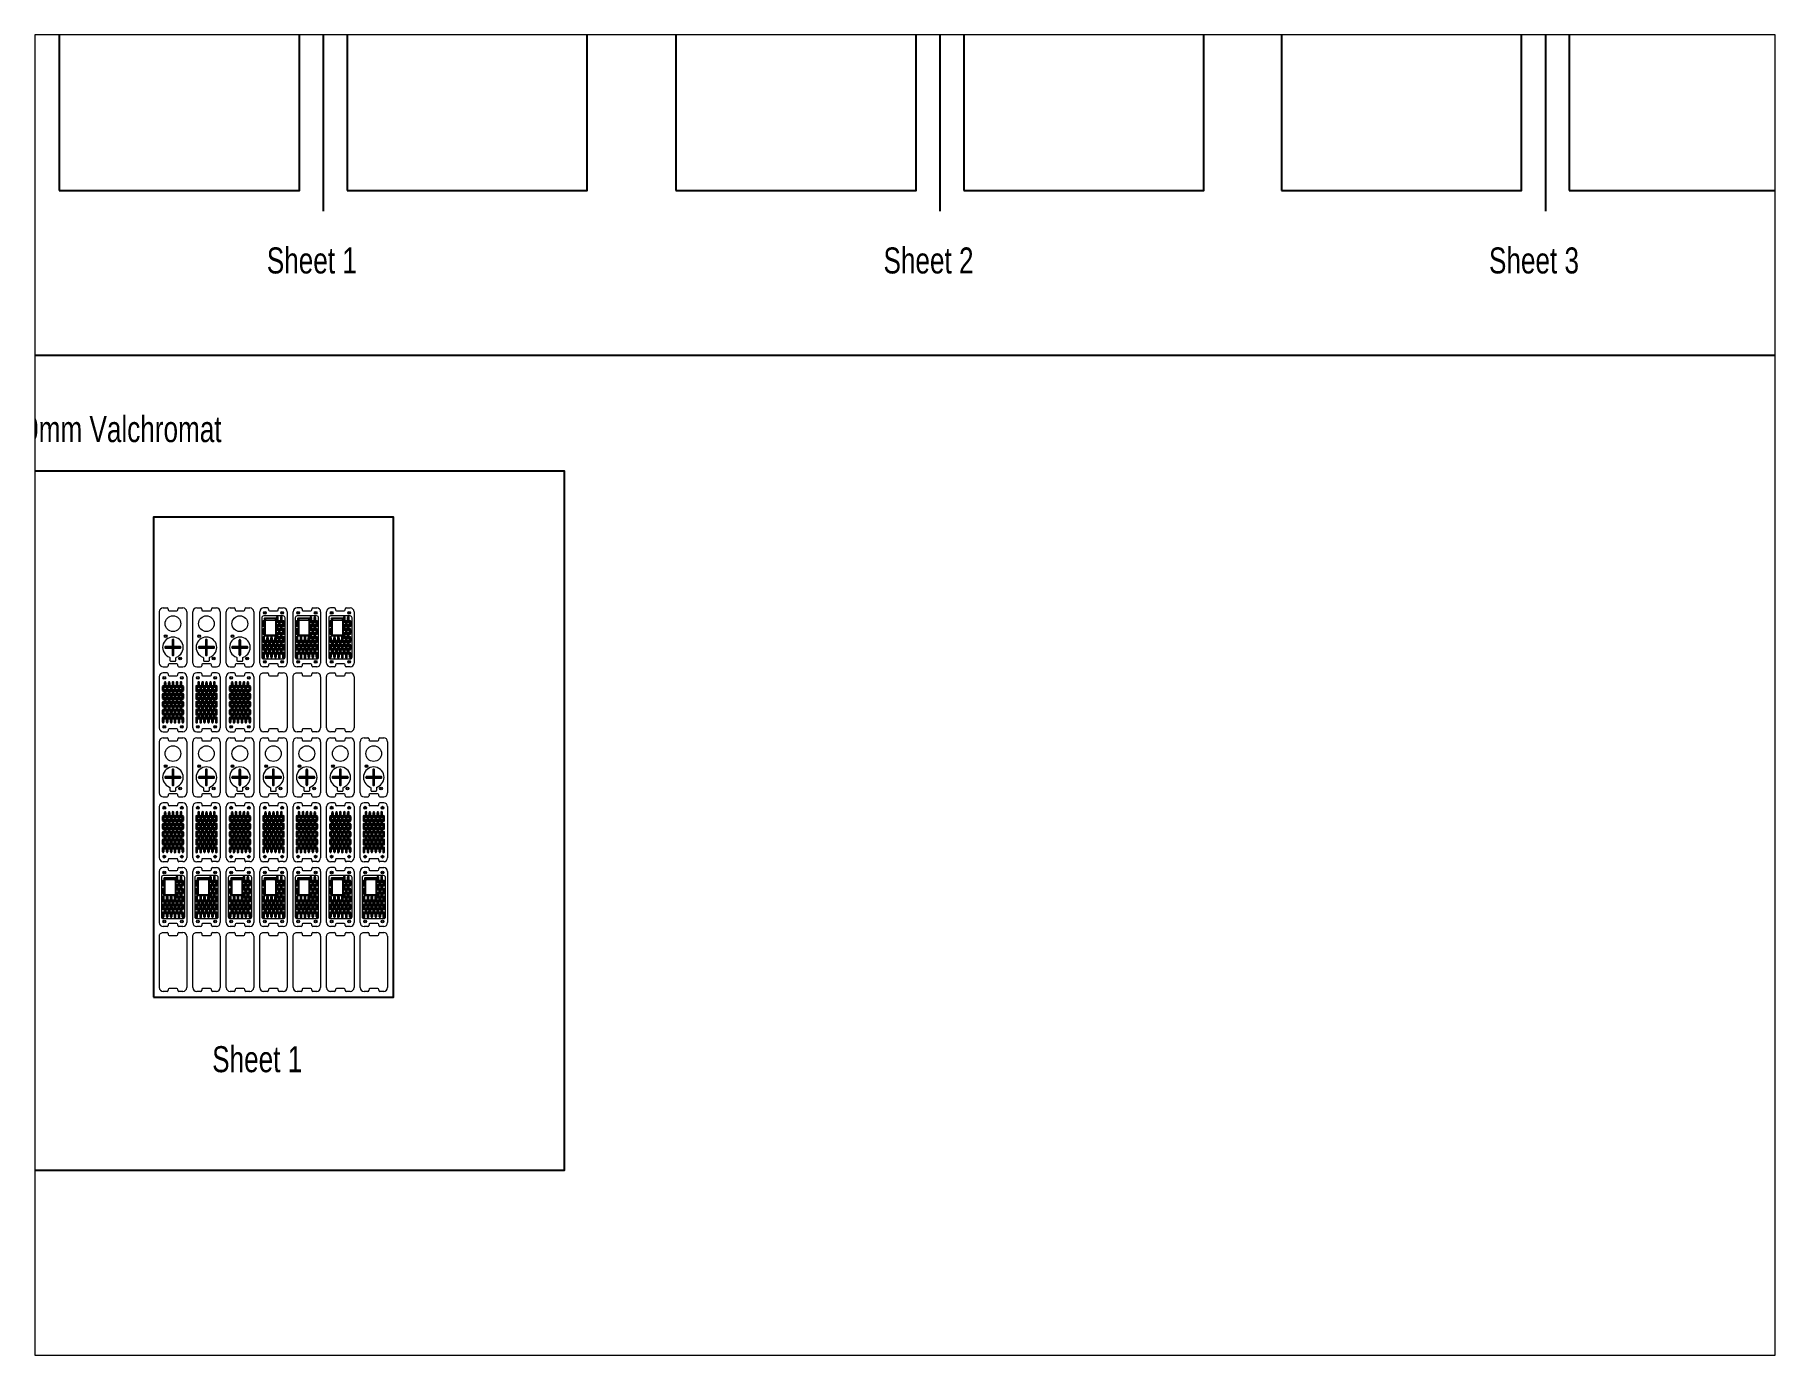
# Paper-space layout 'Layout2' of a CAD drawing. Header units: millimetres. Extents: x 26 to 231, y 20 to 176.
# The model-space entities are those that its viewports show. They can reach past a viewport. Long polylines and large blocks are cut down to what shows.
import ezdxf

# ---------------------------------------------------------------- set-up
doc = ezdxf.new("R2010")
doc.units = ezdxf.units.MM
for name, color, linetype in [('CUT THROUGH- Inside Line', 5, 'Continuous'), ('CUT THROUGH- Outside Line', 3, 'Continuous'), ('FILL- 12mm Deep', 4, 'Continuous'), ('FILL- 16mm Deep', 241, 'Continuous'), ('HOLE 14mm Deep', 6, 'Continuous'), ('HOLE- 1mm Deep', 54, 'Continuous'), ('PANEL', 40, 'Continuous')]:
    doc.layers.add(name, color=color, linetype=linetype)
doc.styles.add('SLDTEXTSTYLE0', font='TXT', dxfattribs={"width": 0.75})

psp = doc.layouts.new('Layout2')

msp = doc.modelspace()

# ---------------------------------------------------------------- texts
at = {"linetype": 'Continuous', "lineweight": 0, "attachment_point": 1, "style": 'SLDTEXTSTYLE0'}
for s, insert, char_height in [('Sheet 1', (1323.7, 5191.4), 132.29), ('Sheet 2', (4456.4, 5191.4), 132.29), ('Sheet 3', (7532.3, 5191.4), 132.29), ('19mm Valchromat', (17.5, 4334.7), 132.292), ('Sheet 1', (1046.2, 1133.5), 132.29)]:
    msp.add_mtext(s, dxfattribs=dict(at, insert=insert, char_height=char_height))

# ---------------------------------------------------------------- linework, layer by layer
for p, q in [((1610.5, 8055), (1610.5, 5375.5)), ((4743.2, 8055), (4743.2, 5375.5)), ((7819.2, 8055), (7819.2, 5375.5))]:
    msp.add_line(p, q)
for points in [[(-5.4, 9017.1), (21766.4, 9017.1), (21766.4, 4642.7), (-5.4, 4642.7)], [(-5.4, 4056.8), (2834.3, 4056.8), (2834.3, 502.6), (-5.4, 502.6)]]:
    msp.add_lwpolyline(points, close=True)
at = {"layer": 'CUT THROUGH- Inside Line', "linetype": 'Continuous', "lineweight": 15}
for p, q in [((1316.5, 3225.6), (1316.5, 3294.6)), ((1320.5, 3298.6), (1364.5, 3298.6)), ((1368.5, 3294.6), (1368.5, 3225.6)), ((1486.5, 3225.6), (1486.5, 3294.6)), ((1490.5, 3298.6), (1534.5, 3298.6)), ((1538.5, 3294.6), (1538.5, 3225.6)), ((1656.5, 3225.6), (1656.5, 3294.6)), ((1660.5, 3298.6), (1704.5, 3298.6)), ((1708.5, 3294.6), (1708.5, 3225.6)), ((1364.5, 3221.6), (1320.5, 3221.6)), ((1534.5, 3221.6), (1490.5, 3221.6)), ((1704.5, 3221.6), (1660.5, 3221.6)), ((806.5, 1906.6), (806.5, 1975.6)), ((810.5, 1979.6), (854.5, 1979.6)), ((858.5, 1975.6), (858.5, 1906.6)), ((976.5, 1906.6), (976.5, 1975.6)), ((980.5, 1979.6), (1024.5, 1979.6)), ((1028.5, 1975.6), (1028.5, 1906.6)), ((1146.5, 1906.6), (1146.5, 1975.6)), ((1150.5, 1979.6), (1194.5, 1979.6)), ((1198.5, 1975.6), (1198.5, 1906.6)), ((1316.5, 1906.6), (1316.5, 1975.6)), ((1320.5, 1979.6), (1364.5, 1979.6)), ((1368.5, 1975.6), (1368.5, 1906.6)), ((1486.5, 1906.6), (1486.5, 1975.6)), ((1490.5, 1979.6), (1534.5, 1979.6)), ((1538.5, 1975.6), (1538.5, 1906.6)), ((1656.5, 1906.6), (1656.5, 1975.6)), ((1660.5, 1979.6), (1704.5, 1979.6)), ((1708.5, 1975.6), (1708.5, 1906.6)), ((1826.5, 1906.6), (1826.5, 1975.6)), ((1830.5, 1979.6), (1874.5, 1979.6)), ((1878.5, 1975.6), (1878.5, 1906.6)), ((854.5, 1902.6), (810.5, 1902.6)), ((1024.5, 1902.6), (980.5, 1902.6)), ((1194.5, 1902.6), (1150.5, 1902.6)), ((1364.5, 1902.6), (1320.5, 1902.6)), ((1534.5, 1902.6), (1490.5, 1902.6)), ((1704.5, 1902.6), (1660.5, 1902.6)), ((1874.5, 1902.6), (1830.5, 1902.6))]:
    msp.add_line(p, q, dxfattribs=at)
at = {"layer": 'CUT THROUGH- Inside Line'}
for points in [[(1304.5, 3270.1, 1), (1310.5, 3270.1), (1310.5, 3290.1, 1), (1304.5, 3290.1)], [(1374.5, 3290.1, 1), (1380.5, 3290.1), (1380.5, 3310.1, 1), (1374.5, 3310.1)], [(1374.5, 3250.1, 1), (1380.5, 3250.1), (1380.5, 3270.1, 1), (1374.5, 3270.1)], [(1384.5, 3270.1, 1), (1390.5, 3270.1), (1390.5, 3290.1, 1), (1384.5, 3290.1)], [(1394.5, 3290.1, 1), (1400.5, 3290.1), (1400.5, 3310.1, 1), (1394.5, 3310.1)], [(1394.5, 3250.1, 1), (1400.5, 3250.1), (1400.5, 3270.1, 1), (1394.5, 3270.1)], [(1404.5, 3270.1, 1), (1410.5, 3270.1), (1410.5, 3290.1, 1), (1404.5, 3290.1)], [(1474.5, 3270.1, 1), (1480.5, 3270.1), (1480.5, 3290.1, 1), (1474.5, 3290.1)], [(1544.5, 3290.1, 1), (1550.5, 3290.1), (1550.5, 3310.1, 1), (1544.5, 3310.1)], [(1544.5, 3250.1, 1), (1550.5, 3250.1), (1550.5, 3270.1, 1), (1544.5, 3270.1)], [(1554.5, 3270.1, 1), (1560.5, 3270.1), (1560.5, 3290.1, 1), (1554.5, 3290.1)], [(1564.5, 3290.1, 1), (1570.5, 3290.1), (1570.5, 3310.1, 1), (1564.5, 3310.1)], [(1564.5, 3250.1, 1), (1570.5, 3250.1), (1570.5, 3270.1, 1), (1564.5, 3270.1)], [(1574.5, 3270.1, 1), (1580.5, 3270.1), (1580.5, 3290.1, 1), (1574.5, 3290.1)], [(1644.5, 3270.1, 1), (1650.5, 3270.1), (1650.5, 3290.1, 1), (1644.5, 3290.1)], [(1714.5, 3290.1, 1), (1720.5, 3290.1), (1720.5, 3310.1, 1), (1714.5, 3310.1)], [(1714.5, 3250.1, 1), (1720.5, 3250.1), (1720.5, 3270.1, 1), (1714.5, 3270.1)], [(1724.5, 3270.1, 1), (1730.5, 3270.1), (1730.5, 3290.1, 1), (1724.5, 3290.1)], [(1734.5, 3290.1, 1), (1740.5, 3290.1), (1740.5, 3310.1, 1), (1734.5, 3310.1)], [(1734.5, 3250.1, 1), (1740.5, 3250.1), (1740.5, 3270.1, 1), (1734.5, 3270.1)], [(1744.5, 3270.1, 1), (1750.5, 3270.1), (1750.5, 3290.1, 1), (1744.5, 3290.1)], [(849.9, 3196.5, 1), (843.9, 3196.5), (843.9, 3162.5), (809.9, 3162.5, 1), (809.9, 3156.5), (843.9, 3156.5), (843.9, 3122.5, 1), (849.9, 3122.5), (849.9, 3156.5), (883.9, 3156.5, 1), (883.9, 3162.5), (849.9, 3162.5)], [(1019.9, 3196.5, 1), (1013.9, 3196.5), (1013.9, 3162.5), (979.9, 3162.5, 1), (979.9, 3156.5), (1013.9, 3156.5), (1013.9, 3122.5, 1), (1019.9, 3122.5), (1019.9, 3156.5), (1053.9, 3156.5, 1), (1053.9, 3162.5), (1019.9, 3162.5)], [(1189.9, 3196.5, 1), (1183.9, 3196.5), (1183.9, 3162.5), (1149.9, 3162.5, 1), (1149.9, 3156.5), (1183.9, 3156.5), (1183.9, 3122.5, 1), (1189.9, 3122.5), (1189.9, 3156.5), (1223.9, 3156.5, 1), (1223.9, 3162.5), (1189.9, 3162.5)], [(1304.5, 3230.1, 1), (1310.5, 3230.1), (1310.5, 3250.1, 1), (1304.5, 3250.1)], [(1304.5, 3190.1, 1), (1310.5, 3190.1), (1310.5, 3210.1, 1), (1304.5, 3210.1)], [(1314.5, 3170.1, 1), (1320.5, 3170.1), (1320.5, 3190.1, 1), (1314.5, 3190.1)], [(1324.5, 3190.1, 1), (1330.5, 3190.1), (1330.5, 3210.1, 1), (1324.5, 3210.1)], [(1334.5, 3170.1, 1), (1340.5, 3170.1), (1340.5, 3190.1, 1), (1334.5, 3190.1)], [(1344.5, 3190.1, 1), (1350.5, 3190.1), (1350.5, 3210.1, 1), (1344.5, 3210.1)], [(1354.5, 3170.1, 1), (1360.5, 3170.1), (1360.5, 3190.1, 1), (1354.5, 3190.1)], [(1364.5, 3190.1, 1), (1370.5, 3190.1), (1370.5, 3210.1, 1), (1364.5, 3210.1)], [(1374.5, 3210.1, 1), (1380.5, 3210.1), (1380.5, 3230.1, 1), (1374.5, 3230.1)], [(1374.5, 3170.1, 1), (1380.5, 3170.1), (1380.5, 3190.1, 1), (1374.5, 3190.1)], [(1384.5, 3230.1, 1), (1390.5, 3230.1), (1390.5, 3250.1, 1), (1384.5, 3250.1)], [(1384.5, 3190.1, 1), (1390.5, 3190.1), (1390.5, 3210.1, 1), (1384.5, 3210.1)], [(1394.5, 3210.1, 1), (1400.5, 3210.1), (1400.5, 3230.1, 1), (1394.5, 3230.1)], [(1394.5, 3170.1, 1), (1400.5, 3170.1), (1400.5, 3190.1, 1), (1394.5, 3190.1)], [(1404.5, 3230.1, 1), (1410.5, 3230.1), (1410.5, 3250.1, 1), (1404.5, 3250.1)], [(1404.5, 3190.1, 1), (1410.5, 3190.1), (1410.5, 3210.1, 1), (1404.5, 3210.1)], [(1474.5, 3230.1, 1), (1480.5, 3230.1), (1480.5, 3250.1, 1), (1474.5, 3250.1)], [(1474.5, 3190.1, 1), (1480.5, 3190.1), (1480.5, 3210.1, 1), (1474.5, 3210.1)], [(1484.5, 3170.1, 1), (1490.5, 3170.1), (1490.5, 3190.1, 1), (1484.5, 3190.1)], [(1494.5, 3190.1, 1), (1500.5, 3190.1), (1500.5, 3210.1, 1), (1494.5, 3210.1)], [(1504.5, 3170.1, 1), (1510.5, 3170.1), (1510.5, 3190.1, 1), (1504.5, 3190.1)], [(1514.5, 3190.1, 1), (1520.5, 3190.1), (1520.5, 3210.1, 1), (1514.5, 3210.1)], [(1524.5, 3170.1, 1), (1530.5, 3170.1), (1530.5, 3190.1, 1), (1524.5, 3190.1)], [(1534.5, 3190.1, 1), (1540.5, 3190.1), (1540.5, 3210.1, 1), (1534.5, 3210.1)], [(1544.5, 3210.1, 1), (1550.5, 3210.1), (1550.5, 3230.1, 1), (1544.5, 3230.1)], [(1544.5, 3170.1, 1), (1550.5, 3170.1), (1550.5, 3190.1, 1), (1544.5, 3190.1)], [(1554.5, 3230.1, 1), (1560.5, 3230.1), (1560.5, 3250.1, 1), (1554.5, 3250.1)], [(1554.5, 3190.1, 1), (1560.5, 3190.1), (1560.5, 3210.1, 1), (1554.5, 3210.1)], [(1564.5, 3210.1, 1), (1570.5, 3210.1), (1570.5, 3230.1, 1), (1564.5, 3230.1)], [(1564.5, 3170.1, 1), (1570.5, 3170.1), (1570.5, 3190.1, 1), (1564.5, 3190.1)], [(1574.5, 3230.1, 1), (1580.5, 3230.1), (1580.5, 3250.1, 1), (1574.5, 3250.1)], [(1574.5, 3190.1, 1), (1580.5, 3190.1), (1580.5, 3210.1, 1), (1574.5, 3210.1)], [(1644.5, 3230.1, 1), (1650.5, 3230.1), (1650.5, 3250.1, 1), (1644.5, 3250.1)], [(1644.5, 3190.1, 1), (1650.5, 3190.1), (1650.5, 3210.1, 1), (1644.5, 3210.1)], [(1654.5, 3170.1, 1), (1660.5, 3170.1), (1660.5, 3190.1, 1), (1654.5, 3190.1)], [(1664.5, 3190.1, 1), (1670.5, 3190.1), (1670.5, 3210.1, 1), (1664.5, 3210.1)], [(1674.5, 3170.1, 1), (1680.5, 3170.1), (1680.5, 3190.1, 1), (1674.5, 3190.1)], [(1684.5, 3190.1, 1), (1690.5, 3190.1), (1690.5, 3210.1, 1), (1684.5, 3210.1)], [(1694.5, 3170.1, 1), (1700.5, 3170.1), (1700.5, 3190.1, 1), (1694.5, 3190.1)], [(1704.5, 3190.1, 1), (1710.5, 3190.1), (1710.5, 3210.1, 1), (1704.5, 3210.1)], [(1714.5, 3210.1, 1), (1720.5, 3210.1), (1720.5, 3230.1, 1), (1714.5, 3230.1)], [(1714.5, 3170.1, 1), (1720.5, 3170.1), (1720.5, 3190.1, 1), (1714.5, 3190.1)], [(1724.5, 3230.1, 1), (1730.5, 3230.1), (1730.5, 3250.1, 1), (1724.5, 3250.1)], [(1724.5, 3190.1, 1), (1730.5, 3190.1), (1730.5, 3210.1, 1), (1724.5, 3210.1)], [(1734.5, 3210.1, 1), (1740.5, 3210.1), (1740.5, 3230.1, 1), (1734.5, 3230.1)], [(1734.5, 3170.1, 1), (1740.5, 3170.1), (1740.5, 3190.1, 1), (1734.5, 3190.1)], [(1744.5, 3230.1, 1), (1750.5, 3230.1), (1750.5, 3250.1, 1), (1744.5, 3250.1)], [(1744.5, 3190.1, 1), (1750.5, 3190.1), (1750.5, 3210.1, 1), (1744.5, 3210.1)], [(1304.5, 3150.1, 1), (1310.5, 3150.1), (1310.5, 3170.1, 1), (1304.5, 3170.1)], [(1304.5, 3110.1, 1), (1310.5, 3110.1), (1310.5, 3130.1, 1), (1304.5, 3130.1)], [(1314.5, 3130.1, 1), (1320.5, 3130.1), (1320.5, 3150.1, 1), (1314.5, 3150.1)], [(1324.5, 3150.1, 1), (1330.5, 3150.1), (1330.5, 3170.1, 1), (1324.5, 3170.1)], [(1324.5, 3110.1, 1), (1330.5, 3110.1), (1330.5, 3130.1, 1), (1324.5, 3130.1)], [(1334.5, 3130.1, 1), (1340.5, 3130.1), (1340.5, 3150.1, 1), (1334.5, 3150.1)], [(1344.5, 3150.1, 1), (1350.5, 3150.1), (1350.5, 3170.1, 1), (1344.5, 3170.1)], [(1344.5, 3110.1, 1), (1350.5, 3110.1), (1350.5, 3130.1, 1), (1344.5, 3130.1)], [(1354.5, 3130.1, 1), (1360.5, 3130.1), (1360.5, 3150.1, 1), (1354.5, 3150.1)], [(1364.5, 3150.1, 1), (1370.5, 3150.1), (1370.5, 3170.1, 1), (1364.5, 3170.1)], [(1364.5, 3110.1, 1), (1370.5, 3110.1), (1370.5, 3130.1, 1), (1364.5, 3130.1)], [(1374.5, 3130.1, 1), (1380.5, 3130.1), (1380.5, 3150.1, 1), (1374.5, 3150.1)], [(1384.5, 3150.1, 1), (1390.5, 3150.1), (1390.5, 3170.1, 1), (1384.5, 3170.1)], [(1384.5, 3110.1, 1), (1390.5, 3110.1), (1390.5, 3130.1, 1), (1384.5, 3130.1)], [(1394.5, 3130.1, 1), (1400.5, 3130.1), (1400.5, 3150.1, 1), (1394.5, 3150.1)], [(1404.5, 3150.1, 1), (1410.5, 3150.1), (1410.5, 3170.1, 1), (1404.5, 3170.1)], [(1404.5, 3110.1, 1), (1410.5, 3110.1), (1410.5, 3130.1, 1), (1404.5, 3130.1)], [(1474.5, 3150.1, 1), (1480.5, 3150.1), (1480.5, 3170.1, 1), (1474.5, 3170.1)], [(1474.5, 3110.1, 1), (1480.5, 3110.1), (1480.5, 3130.1, 1), (1474.5, 3130.1)], [(1484.5, 3130.1, 1), (1490.5, 3130.1), (1490.5, 3150.1, 1), (1484.5, 3150.1)], [(1494.5, 3150.1, 1), (1500.5, 3150.1), (1500.5, 3170.1, 1), (1494.5, 3170.1)], [(1494.5, 3110.1, 1), (1500.5, 3110.1), (1500.5, 3130.1, 1), (1494.5, 3130.1)], [(1504.5, 3130.1, 1), (1510.5, 3130.1), (1510.5, 3150.1, 1), (1504.5, 3150.1)], [(1514.5, 3150.1, 1), (1520.5, 3150.1), (1520.5, 3170.1, 1), (1514.5, 3170.1)], [(1514.5, 3110.1, 1), (1520.5, 3110.1), (1520.5, 3130.1, 1), (1514.5, 3130.1)], [(1524.5, 3130.1, 1), (1530.5, 3130.1), (1530.5, 3150.1, 1), (1524.5, 3150.1)], [(1534.5, 3150.1, 1), (1540.5, 3150.1), (1540.5, 3170.1, 1), (1534.5, 3170.1)], [(1534.5, 3110.1, 1), (1540.5, 3110.1), (1540.5, 3130.1, 1), (1534.5, 3130.1)], [(1544.5, 3130.1, 1), (1550.5, 3130.1), (1550.5, 3150.1, 1), (1544.5, 3150.1)], [(1554.5, 3150.1, 1), (1560.5, 3150.1), (1560.5, 3170.1, 1), (1554.5, 3170.1)], [(1554.5, 3110.1, 1), (1560.5, 3110.1), (1560.5, 3130.1, 1), (1554.5, 3130.1)], [(1564.5, 3130.1, 1), (1570.5, 3130.1), (1570.5, 3150.1, 1), (1564.5, 3150.1)], [(1574.5, 3150.1, 1), (1580.5, 3150.1), (1580.5, 3170.1, 1), (1574.5, 3170.1)], [(1574.5, 3110.1, 1), (1580.5, 3110.1), (1580.5, 3130.1, 1), (1574.5, 3130.1)], [(1644.5, 3150.1, 1), (1650.5, 3150.1), (1650.5, 3170.1, 1), (1644.5, 3170.1)], [(1644.5, 3110.1, 1), (1650.5, 3110.1), (1650.5, 3130.1, 1), (1644.5, 3130.1)], [(1654.5, 3130.1, 1), (1660.5, 3130.1), (1660.5, 3150.1, 1), (1654.5, 3150.1)], [(1664.5, 3150.1, 1), (1670.5, 3150.1), (1670.5, 3170.1, 1), (1664.5, 3170.1)], [(1664.5, 3110.1, 1), (1670.5, 3110.1), (1670.5, 3130.1, 1), (1664.5, 3130.1)], [(1674.5, 3130.1, 1), (1680.5, 3130.1), (1680.5, 3150.1, 1), (1674.5, 3150.1)], [(1684.5, 3150.1, 1), (1690.5, 3150.1), (1690.5, 3170.1, 1), (1684.5, 3170.1)], [(1684.5, 3110.1, 1), (1690.5, 3110.1), (1690.5, 3130.1, 1), (1684.5, 3130.1)], [(1694.5, 3130.1, 1), (1700.5, 3130.1), (1700.5, 3150.1, 1), (1694.5, 3150.1)], [(1704.5, 3150.1, 1), (1710.5, 3150.1), (1710.5, 3170.1, 1), (1704.5, 3170.1)], [(1704.5, 3110.1, 1), (1710.5, 3110.1), (1710.5, 3130.1, 1), (1704.5, 3130.1)], [(1714.5, 3130.1, 1), (1720.5, 3130.1), (1720.5, 3150.1, 1), (1714.5, 3150.1)], [(1724.5, 3150.1, 1), (1730.5, 3150.1), (1730.5, 3170.1, 1), (1724.5, 3170.1)], [(1724.5, 3110.1, 1), (1730.5, 3110.1), (1730.5, 3130.1, 1), (1724.5, 3130.1)], [(1734.5, 3130.1, 1), (1740.5, 3130.1), (1740.5, 3150.1, 1), (1734.5, 3150.1)], [(1744.5, 3150.1, 1), (1750.5, 3150.1), (1750.5, 3170.1, 1), (1744.5, 3170.1)], [(1744.5, 3110.1, 1), (1750.5, 3110.1), (1750.5, 3130.1, 1), (1744.5, 3130.1)], [(794.5, 2940.6, 1), (800.5, 2940.6), (800.5, 2960.6, 1), (794.5, 2960.6)], [(794.5, 2900.6, 1), (800.5, 2900.6), (800.5, 2920.6, 1), (794.5, 2920.6)], [(804.5, 2960.6, 1), (810.5, 2960.6), (810.5, 2980.6, 1), (804.5, 2980.6)], [(804.5, 2920.6, 1), (810.5, 2920.6), (810.5, 2940.6, 1), (804.5, 2940.6)], [(814.5, 2940.6, 1), (820.5, 2940.6), (820.5, 2960.6, 1), (814.5, 2960.6)], [(814.5, 2900.6, 1), (820.5, 2900.6), (820.5, 2920.6, 1), (814.5, 2920.6)], [(824.5, 2960.6, 1), (830.5, 2960.6), (830.5, 2980.6, 1), (824.5, 2980.6)], [(824.5, 2920.6, 1), (830.5, 2920.6), (830.5, 2940.6, 1), (824.5, 2940.6)], [(834.5, 2940.6, 1), (840.5, 2940.6), (840.5, 2960.6, 1), (834.5, 2960.6)], [(834.5, 2900.6, 1), (840.5, 2900.6), (840.5, 2920.6, 1), (834.5, 2920.6)], [(844.5, 2960.6, 1), (850.5, 2960.6), (850.5, 2980.6, 1), (844.5, 2980.6)], [(844.5, 2920.6, 1), (850.5, 2920.6), (850.5, 2940.6, 1), (844.5, 2940.6)], [(854.5, 2940.6, 1), (860.5, 2940.6), (860.5, 2960.6, 1), (854.5, 2960.6)], [(854.5, 2900.6, 1), (860.5, 2900.6), (860.5, 2920.6, 1), (854.5, 2920.6)], [(864.5, 2960.6, 1), (870.5, 2960.6), (870.5, 2980.6, 1), (864.5, 2980.6)], [(864.5, 2920.6, 1), (870.5, 2920.6), (870.5, 2940.6, 1), (864.5, 2940.6)], [(874.5, 2940.6, 1), (880.5, 2940.6), (880.5, 2960.6, 1), (874.5, 2960.6)], [(874.5, 2900.6, 1), (880.5, 2900.6), (880.5, 2920.6, 1), (874.5, 2920.6)], [(884.5, 2960.6, 1), (890.5, 2960.6), (890.5, 2980.6, 1), (884.5, 2980.6)], [(884.5, 2920.6, 1), (890.5, 2920.6), (890.5, 2940.6, 1), (884.5, 2940.6)], [(894.5, 2940.6, 1), (900.5, 2940.6), (900.5, 2960.6, 1), (894.5, 2960.6)], [(894.5, 2900.6, 1), (900.5, 2900.6), (900.5, 2920.6, 1), (894.5, 2920.6)], [(964.5, 2940.6, 1), (970.5, 2940.6), (970.5, 2960.6, 1), (964.5, 2960.6)], [(964.5, 2900.6, 1), (970.5, 2900.6), (970.5, 2920.6, 1), (964.5, 2920.6)], [(974.5, 2960.6, 1), (980.5, 2960.6), (980.5, 2980.6, 1), (974.5, 2980.6)], [(974.5, 2920.6, 1), (980.5, 2920.6), (980.5, 2940.6, 1), (974.5, 2940.6)], [(984.5, 2940.6, 1), (990.5, 2940.6), (990.5, 2960.6, 1), (984.5, 2960.6)], [(984.5, 2900.6, 1), (990.5, 2900.6), (990.5, 2920.6, 1), (984.5, 2920.6)], [(994.5, 2960.6, 1), (1000.5, 2960.6), (1000.5, 2980.6, 1), (994.5, 2980.6)], [(994.5, 2920.6, 1), (1000.5, 2920.6), (1000.5, 2940.6, 1), (994.5, 2940.6)], [(1004.5, 2940.6, 1), (1010.5, 2940.6), (1010.5, 2960.6, 1), (1004.5, 2960.6)], [(1004.5, 2900.6, 1), (1010.5, 2900.6), (1010.5, 2920.6, 1), (1004.5, 2920.6)], [(1014.5, 2960.6, 1), (1020.5, 2960.6), (1020.5, 2980.6, 1), (1014.5, 2980.6)], [(1014.5, 2920.6, 1), (1020.5, 2920.6), (1020.5, 2940.6, 1), (1014.5, 2940.6)], [(1024.5, 2940.6, 1), (1030.5, 2940.6), (1030.5, 2960.6, 1), (1024.5, 2960.6)], [(1024.5, 2900.6, 1), (1030.5, 2900.6), (1030.5, 2920.6, 1), (1024.5, 2920.6)], [(1034.5, 2960.6, 1), (1040.5, 2960.6), (1040.5, 2980.6, 1), (1034.5, 2980.6)], [(1034.5, 2920.6, 1), (1040.5, 2920.6), (1040.5, 2940.6, 1), (1034.5, 2940.6)], [(1044.5, 2940.6, 1), (1050.5, 2940.6), (1050.5, 2960.6, 1), (1044.5, 2960.6)], [(1044.5, 2900.6, 1), (1050.5, 2900.6), (1050.5, 2920.6, 1), (1044.5, 2920.6)], [(1054.5, 2960.6, 1), (1060.5, 2960.6), (1060.5, 2980.6, 1), (1054.5, 2980.6)], [(1054.5, 2920.6, 1), (1060.5, 2920.6), (1060.5, 2940.6, 1), (1054.5, 2940.6)], [(1064.5, 2940.6, 1), (1070.5, 2940.6), (1070.5, 2960.6, 1), (1064.5, 2960.6)], [(1064.5, 2900.6, 1), (1070.5, 2900.6), (1070.5, 2920.6, 1), (1064.5, 2920.6)], [(1134.5, 2940.6, 1), (1140.5, 2940.6), (1140.5, 2960.6, 1), (1134.5, 2960.6)], [(1134.5, 2900.6, 1), (1140.5, 2900.6), (1140.5, 2920.6, 1), (1134.5, 2920.6)], [(1144.5, 2960.6, 1), (1150.5, 2960.6), (1150.5, 2980.6, 1), (1144.5, 2980.6)], [(1144.5, 2920.6, 1), (1150.5, 2920.6), (1150.5, 2940.6, 1), (1144.5, 2940.6)], [(1154.5, 2940.6, 1), (1160.5, 2940.6), (1160.5, 2960.6, 1), (1154.5, 2960.6)], [(1154.5, 2900.6, 1), (1160.5, 2900.6), (1160.5, 2920.6, 1), (1154.5, 2920.6)], [(1164.5, 2960.6, 1), (1170.5, 2960.6), (1170.5, 2980.6, 1), (1164.5, 2980.6)], [(1164.5, 2920.6, 1), (1170.5, 2920.6), (1170.5, 2940.6, 1), (1164.5, 2940.6)], [(1174.5, 2940.6, 1), (1180.5, 2940.6), (1180.5, 2960.6, 1), (1174.5, 2960.6)], [(1174.5, 2900.6, 1), (1180.5, 2900.6), (1180.5, 2920.6, 1), (1174.5, 2920.6)], [(1184.5, 2960.6, 1), (1190.5, 2960.6), (1190.5, 2980.6, 1), (1184.5, 2980.6)], [(1184.5, 2920.6, 1), (1190.5, 2920.6), (1190.5, 2940.6, 1), (1184.5, 2940.6)], [(1194.5, 2940.6, 1), (1200.5, 2940.6), (1200.5, 2960.6, 1), (1194.5, 2960.6)], [(1194.5, 2900.6, 1), (1200.5, 2900.6), (1200.5, 2920.6, 1), (1194.5, 2920.6)], [(1204.5, 2960.6, 1), (1210.5, 2960.6), (1210.5, 2980.6, 1), (1204.5, 2980.6)], [(1204.5, 2920.6, 1), (1210.5, 2920.6), (1210.5, 2940.6, 1), (1204.5, 2940.6)], [(1214.5, 2940.6, 1), (1220.5, 2940.6), (1220.5, 2960.6, 1), (1214.5, 2960.6)], [(1214.5, 2900.6, 1), (1220.5, 2900.6), (1220.5, 2920.6, 1), (1214.5, 2920.6)], [(1224.5, 2960.6, 1), (1230.5, 2960.6), (1230.5, 2980.6, 1), (1224.5, 2980.6)], [(1224.5, 2920.6, 1), (1230.5, 2920.6), (1230.5, 2940.6, 1), (1224.5, 2940.6)], [(1234.5, 2940.6, 1), (1240.5, 2940.6), (1240.5, 2960.6, 1), (1234.5, 2960.6)], [(1234.5, 2900.6, 1), (1240.5, 2900.6), (1240.5, 2920.6, 1), (1234.5, 2920.6)], [(794.5, 2860.6, 1), (800.5, 2860.6), (800.5, 2880.6, 1), (794.5, 2880.6)], [(794.5, 2820.6, 1), (800.5, 2820.6), (800.5, 2840.6, 1), (794.5, 2840.6)], [(804.5, 2880.6, 1), (810.5, 2880.6), (810.5, 2900.6, 1), (804.5, 2900.6)], [(804.5, 2840.6, 1), (810.5, 2840.6), (810.5, 2860.6, 1), (804.5, 2860.6)], [(814.5, 2860.6, 1), (820.5, 2860.6), (820.5, 2880.6, 1), (814.5, 2880.6)], [(814.5, 2820.6, 1), (820.5, 2820.6), (820.5, 2840.6, 1), (814.5, 2840.6)], [(824.5, 2880.6, 1), (830.5, 2880.6), (830.5, 2900.6, 1), (824.5, 2900.6)], [(824.5, 2840.6, 1), (830.5, 2840.6), (830.5, 2860.6, 1), (824.5, 2860.6)], [(834.5, 2860.6, 1), (840.5, 2860.6), (840.5, 2880.6, 1), (834.5, 2880.6)], [(834.5, 2820.6, 1), (840.5, 2820.6), (840.5, 2840.6, 1), (834.5, 2840.6)], [(844.5, 2880.6, 1), (850.5, 2880.6), (850.5, 2900.6, 1), (844.5, 2900.6)], [(844.5, 2840.6, 1), (850.5, 2840.6), (850.5, 2860.6, 1), (844.5, 2860.6)], [(854.5, 2860.6, 1), (860.5, 2860.6), (860.5, 2880.6, 1), (854.5, 2880.6)], [(854.5, 2820.6, 1), (860.5, 2820.6), (860.5, 2840.6, 1), (854.5, 2840.6)], [(864.5, 2880.6, 1), (870.5, 2880.6), (870.5, 2900.6, 1), (864.5, 2900.6)], [(864.5, 2840.6, 1), (870.5, 2840.6), (870.5, 2860.6, 1), (864.5, 2860.6)], [(874.5, 2860.6, 1), (880.5, 2860.6), (880.5, 2880.6, 1), (874.5, 2880.6)], [(874.5, 2820.6, 1), (880.5, 2820.6), (880.5, 2840.6, 1), (874.5, 2840.6)], [(884.5, 2880.6, 1), (890.5, 2880.6), (890.5, 2900.6, 1), (884.5, 2900.6)], [(884.5, 2840.6, 1), (890.5, 2840.6), (890.5, 2860.6, 1), (884.5, 2860.6)], [(894.5, 2860.6, 1), (900.5, 2860.6), (900.5, 2880.6, 1), (894.5, 2880.6)], [(894.5, 2820.6, 1), (900.5, 2820.6), (900.5, 2840.6, 1), (894.5, 2840.6)], [(964.5, 2860.6, 1), (970.5, 2860.6), (970.5, 2880.6, 1), (964.5, 2880.6)], [(964.5, 2820.6, 1), (970.5, 2820.6), (970.5, 2840.6, 1), (964.5, 2840.6)], [(974.5, 2880.6, 1), (980.5, 2880.6), (980.5, 2900.6, 1), (974.5, 2900.6)], [(974.5, 2840.6, 1), (980.5, 2840.6), (980.5, 2860.6, 1), (974.5, 2860.6)], [(984.5, 2860.6, 1), (990.5, 2860.6), (990.5, 2880.6, 1), (984.5, 2880.6)], [(984.5, 2820.6, 1), (990.5, 2820.6), (990.5, 2840.6, 1), (984.5, 2840.6)], [(994.5, 2880.6, 1), (1000.5, 2880.6), (1000.5, 2900.6, 1), (994.5, 2900.6)], [(994.5, 2840.6, 1), (1000.5, 2840.6), (1000.5, 2860.6, 1), (994.5, 2860.6)], [(1004.5, 2860.6, 1), (1010.5, 2860.6), (1010.5, 2880.6, 1), (1004.5, 2880.6)], [(1004.5, 2820.6, 1), (1010.5, 2820.6), (1010.5, 2840.6, 1), (1004.5, 2840.6)], [(1014.5, 2880.6, 1), (1020.5, 2880.6), (1020.5, 2900.6, 1), (1014.5, 2900.6)], [(1014.5, 2840.6, 1), (1020.5, 2840.6), (1020.5, 2860.6, 1), (1014.5, 2860.6)], [(1024.5, 2860.6, 1), (1030.5, 2860.6), (1030.5, 2880.6, 1), (1024.5, 2880.6)], [(1024.5, 2820.6, 1), (1030.5, 2820.6), (1030.5, 2840.6, 1), (1024.5, 2840.6)], [(1034.5, 2880.6, 1), (1040.5, 2880.6), (1040.5, 2900.6, 1), (1034.5, 2900.6)], [(1034.5, 2840.6, 1), (1040.5, 2840.6), (1040.5, 2860.6, 1), (1034.5, 2860.6)], [(1044.5, 2860.6, 1), (1050.5, 2860.6), (1050.5, 2880.6, 1), (1044.5, 2880.6)], [(1044.5, 2820.6, 1), (1050.5, 2820.6), (1050.5, 2840.6, 1), (1044.5, 2840.6)], [(1054.5, 2880.6, 1), (1060.5, 2880.6), (1060.5, 2900.6, 1), (1054.5, 2900.6)], [(1054.5, 2840.6, 1), (1060.5, 2840.6), (1060.5, 2860.6, 1), (1054.5, 2860.6)], [(1064.5, 2860.6, 1), (1070.5, 2860.6), (1070.5, 2880.6, 1), (1064.5, 2880.6)], [(1064.5, 2820.6, 1), (1070.5, 2820.6), (1070.5, 2840.6, 1), (1064.5, 2840.6)], [(1134.5, 2860.6, 1), (1140.5, 2860.6), (1140.5, 2880.6, 1), (1134.5, 2880.6)], [(1134.5, 2820.6, 1), (1140.5, 2820.6), (1140.5, 2840.6, 1), (1134.5, 2840.6)], [(1144.5, 2880.6, 1), (1150.5, 2880.6), (1150.5, 2900.6, 1), (1144.5, 2900.6)], [(1144.5, 2840.6, 1), (1150.5, 2840.6), (1150.5, 2860.6, 1), (1144.5, 2860.6)], [(1154.5, 2860.6, 1), (1160.5, 2860.6), (1160.5, 2880.6, 1), (1154.5, 2880.6)], [(1154.5, 2820.6, 1), (1160.5, 2820.6), (1160.5, 2840.6, 1), (1154.5, 2840.6)], [(1164.5, 2880.6, 1), (1170.5, 2880.6), (1170.5, 2900.6, 1), (1164.5, 2900.6)], [(1164.5, 2840.6, 1), (1170.5, 2840.6), (1170.5, 2860.6, 1), (1164.5, 2860.6)], [(1174.5, 2860.6, 1), (1180.5, 2860.6), (1180.5, 2880.6, 1), (1174.5, 2880.6)], [(1174.5, 2820.6, 1), (1180.5, 2820.6), (1180.5, 2840.6, 1), (1174.5, 2840.6)], [(1184.5, 2880.6, 1), (1190.5, 2880.6), (1190.5, 2900.6, 1), (1184.5, 2900.6)], [(1184.5, 2840.6, 1), (1190.5, 2840.6), (1190.5, 2860.6, 1), (1184.5, 2860.6)], [(1194.5, 2860.6, 1), (1200.5, 2860.6), (1200.5, 2880.6, 1), (1194.5, 2880.6)], [(1194.5, 2820.6, 1), (1200.5, 2820.6), (1200.5, 2840.6, 1), (1194.5, 2840.6)], [(1204.5, 2880.6, 1), (1210.5, 2880.6), (1210.5, 2900.6, 1), (1204.5, 2900.6)], [(1204.5, 2840.6, 1), (1210.5, 2840.6), (1210.5, 2860.6, 1), (1204.5, 2860.6)], [(1214.5, 2860.6, 1), (1220.5, 2860.6), (1220.5, 2880.6, 1), (1214.5, 2880.6)], [(1214.5, 2820.6, 1), (1220.5, 2820.6), (1220.5, 2840.6, 1), (1214.5, 2840.6)], [(1224.5, 2880.6, 1), (1230.5, 2880.6), (1230.5, 2900.6, 1), (1224.5, 2900.6)], [(1224.5, 2840.6, 1), (1230.5, 2840.6), (1230.5, 2860.6, 1), (1224.5, 2860.6)], [(1234.5, 2860.6, 1), (1240.5, 2860.6), (1240.5, 2880.6, 1), (1234.5, 2880.6)], [(1234.5, 2820.6, 1), (1240.5, 2820.6), (1240.5, 2840.6, 1), (1234.5, 2840.6)], [(794.5, 2780.6, 1), (800.5, 2780.6), (800.5, 2800.6, 1), (794.5, 2800.6)], [(804.5, 2800.6, 1), (810.5, 2800.6), (810.5, 2820.6, 1), (804.5, 2820.6)], [(814.5, 2780.6, 1), (820.5, 2780.6), (820.5, 2800.6, 1), (814.5, 2800.6)], [(824.5, 2800.6, 1), (830.5, 2800.6), (830.5, 2820.6, 1), (824.5, 2820.6)], [(834.5, 2780.6, 1), (840.5, 2780.6), (840.5, 2800.6, 1), (834.5, 2800.6)], [(844.5, 2800.6, 1), (850.5, 2800.6), (850.5, 2820.6, 1), (844.5, 2820.6)], [(854.5, 2780.6, 1), (860.5, 2780.6), (860.5, 2800.6, 1), (854.5, 2800.6)], [(864.5, 2800.6, 1), (870.5, 2800.6), (870.5, 2820.6, 1), (864.5, 2820.6)], [(874.5, 2780.6, 1), (880.5, 2780.6), (880.5, 2800.6, 1), (874.5, 2800.6)], [(884.5, 2800.6, 1), (890.5, 2800.6), (890.5, 2820.6, 1), (884.5, 2820.6)], [(894.5, 2780.6, 1), (900.5, 2780.6), (900.5, 2800.6, 1), (894.5, 2800.6)], [(964.5, 2780.6, 1), (970.5, 2780.6), (970.5, 2800.6, 1), (964.5, 2800.6)], [(974.5, 2800.6, 1), (980.5, 2800.6), (980.5, 2820.6, 1), (974.5, 2820.6)], [(984.5, 2780.6, 1), (990.5, 2780.6), (990.5, 2800.6, 1), (984.5, 2800.6)], [(994.5, 2800.6, 1), (1000.5, 2800.6), (1000.5, 2820.6, 1), (994.5, 2820.6)], [(1004.5, 2780.6, 1), (1010.5, 2780.6), (1010.5, 2800.6, 1), (1004.5, 2800.6)], [(1014.5, 2800.6, 1), (1020.5, 2800.6), (1020.5, 2820.6, 1), (1014.5, 2820.6)], [(1024.5, 2780.6, 1), (1030.5, 2780.6), (1030.5, 2800.6, 1), (1024.5, 2800.6)], [(1034.5, 2800.6, 1), (1040.5, 2800.6), (1040.5, 2820.6, 1), (1034.5, 2820.6)], [(1044.5, 2780.6, 1), (1050.5, 2780.6), (1050.5, 2800.6, 1), (1044.5, 2800.6)], [(1054.5, 2800.6, 1), (1060.5, 2800.6), (1060.5, 2820.6, 1), (1054.5, 2820.6)], [(1064.5, 2780.6, 1), (1070.5, 2780.6), (1070.5, 2800.6, 1), (1064.5, 2800.6)], [(1134.5, 2780.6, 1), (1140.5, 2780.6), (1140.5, 2800.6, 1), (1134.5, 2800.6)], [(1144.5, 2800.6, 1), (1150.5, 2800.6), (1150.5, 2820.6, 1), (1144.5, 2820.6)], [(1154.5, 2780.6, 1), (1160.5, 2780.6), (1160.5, 2800.6, 1), (1154.5, 2800.6)], [(1164.5, 2800.6, 1), (1170.5, 2800.6), (1170.5, 2820.6, 1), (1164.5, 2820.6)], [(1174.5, 2780.6, 1), (1180.5, 2780.6), (1180.5, 2800.6, 1), (1174.5, 2800.6)], [(1184.5, 2800.6, 1), (1190.5, 2800.6), (1190.5, 2820.6, 1), (1184.5, 2820.6)], [(1194.5, 2780.6, 1), (1200.5, 2780.6), (1200.5, 2800.6, 1), (1194.5, 2800.6)], [(1204.5, 2800.6, 1), (1210.5, 2800.6), (1210.5, 2820.6, 1), (1204.5, 2820.6)], [(1214.5, 2780.6, 1), (1220.5, 2780.6), (1220.5, 2800.6, 1), (1214.5, 2800.6)], [(1224.5, 2800.6, 1), (1230.5, 2800.6), (1230.5, 2820.6, 1), (1224.5, 2820.6)], [(1234.5, 2780.6, 1), (1240.5, 2780.6), (1240.5, 2800.6, 1), (1234.5, 2800.6)], [(849.9, 2536.5, 1), (843.9, 2536.5), (843.9, 2502.5), (809.9, 2502.5, 1), (809.9, 2496.5), (843.9, 2496.5), (843.9, 2462.5, 1), (849.9, 2462.5), (849.9, 2496.5), (883.9, 2496.5, 1), (883.9, 2502.5), (849.9, 2502.5)], [(1019.9, 2536.5, 1), (1013.9, 2536.5), (1013.9, 2502.5), (979.9, 2502.5, 1), (979.9, 2496.5), (1013.9, 2496.5), (1013.9, 2462.5, 1), (1019.9, 2462.5), (1019.9, 2496.5), (1053.9, 2496.5, 1), (1053.9, 2502.5), (1019.9, 2502.5)], [(1189.9, 2536.5, 1), (1183.9, 2536.5), (1183.9, 2502.5), (1149.9, 2502.5, 1), (1149.9, 2496.5), (1183.9, 2496.5), (1183.9, 2462.5, 1), (1189.9, 2462.5), (1189.9, 2496.5), (1223.9, 2496.5, 1), (1223.9, 2502.5), (1189.9, 2502.5)], [(1359.9, 2536.5, 1), (1353.9, 2536.5), (1353.9, 2502.5), (1319.9, 2502.5, 1), (1319.9, 2496.5), (1353.9, 2496.5), (1353.9, 2462.5, 1), (1359.9, 2462.5), (1359.9, 2496.5), (1393.9, 2496.5, 1), (1393.9, 2502.5), (1359.9, 2502.5)], [(1529.9, 2536.5, 1), (1523.9, 2536.5), (1523.9, 2502.5), (1489.9, 2502.5, 1), (1489.9, 2496.5), (1523.9, 2496.5), (1523.9, 2462.5, 1), (1529.9, 2462.5), (1529.9, 2496.5), (1563.9, 2496.5, 1), (1563.9, 2502.5), (1529.9, 2502.5)], [(1699.9, 2536.5, 1), (1693.9, 2536.5), (1693.9, 2502.5), (1659.9, 2502.5, 1), (1659.9, 2496.5), (1693.9, 2496.5), (1693.9, 2462.5, 1), (1699.9, 2462.5), (1699.9, 2496.5), (1733.9, 2496.5, 1), (1733.9, 2502.5), (1699.9, 2502.5)], [(1869.9, 2536.5, 1), (1863.9, 2536.5), (1863.9, 2502.5), (1829.9, 2502.5, 1), (1829.9, 2496.5), (1863.9, 2496.5), (1863.9, 2462.5, 1), (1869.9, 2462.5), (1869.9, 2496.5), (1903.9, 2496.5, 1), (1903.9, 2502.5), (1869.9, 2502.5)], [(794.5, 2280.6, 1), (800.5, 2280.6), (800.5, 2300.6, 1), (794.5, 2300.6)], [(804.5, 2300.6, 1), (810.5, 2300.6), (810.5, 2320.6, 1), (804.5, 2320.6)], [(814.5, 2280.6, 1), (820.5, 2280.6), (820.5, 2300.6, 1), (814.5, 2300.6)], [(824.5, 2300.6, 1), (830.5, 2300.6), (830.5, 2320.6, 1), (824.5, 2320.6)], [(834.5, 2280.6, 1), (840.5, 2280.6), (840.5, 2300.6, 1), (834.5, 2300.6)], [(844.5, 2300.6, 1), (850.5, 2300.6), (850.5, 2320.6, 1), (844.5, 2320.6)], [(854.5, 2280.6, 1), (860.5, 2280.6), (860.5, 2300.6, 1), (854.5, 2300.6)], [(864.5, 2300.6, 1), (870.5, 2300.6), (870.5, 2320.6, 1), (864.5, 2320.6)], [(874.5, 2280.6, 1), (880.5, 2280.6), (880.5, 2300.6, 1), (874.5, 2300.6)], [(884.5, 2300.6, 1), (890.5, 2300.6), (890.5, 2320.6, 1), (884.5, 2320.6)], [(894.5, 2280.6, 1), (900.5, 2280.6), (900.5, 2300.6, 1), (894.5, 2300.6)], [(964.5, 2280.6, 1), (970.5, 2280.6), (970.5, 2300.6, 1), (964.5, 2300.6)], [(974.5, 2300.6, 1), (980.5, 2300.6), (980.5, 2320.6, 1), (974.5, 2320.6)], [(984.5, 2280.6, 1), (990.5, 2280.6), (990.5, 2300.6, 1), (984.5, 2300.6)], [(994.5, 2300.6, 1), (1000.5, 2300.6), (1000.5, 2320.6, 1), (994.5, 2320.6)], [(1004.5, 2280.6, 1), (1010.5, 2280.6), (1010.5, 2300.6, 1), (1004.5, 2300.6)], [(1014.5, 2300.6, 1), (1020.5, 2300.6), (1020.5, 2320.6, 1), (1014.5, 2320.6)], [(1024.5, 2280.6, 1), (1030.5, 2280.6), (1030.5, 2300.6, 1), (1024.5, 2300.6)], [(1034.5, 2300.6, 1), (1040.5, 2300.6), (1040.5, 2320.6, 1), (1034.5, 2320.6)], [(1044.5, 2280.6, 1), (1050.5, 2280.6), (1050.5, 2300.6, 1), (1044.5, 2300.6)], [(1054.5, 2300.6, 1), (1060.5, 2300.6), (1060.5, 2320.6, 1), (1054.5, 2320.6)], [(1064.5, 2280.6, 1), (1070.5, 2280.6), (1070.5, 2300.6, 1), (1064.5, 2300.6)], [(1134.5, 2280.6, 1), (1140.5, 2280.6), (1140.5, 2300.6, 1), (1134.5, 2300.6)], [(1144.5, 2300.6, 1), (1150.5, 2300.6), (1150.5, 2320.6, 1), (1144.5, 2320.6)], [(1154.5, 2280.6, 1), (1160.5, 2280.6), (1160.5, 2300.6, 1), (1154.5, 2300.6)], [(1164.5, 2300.6, 1), (1170.5, 2300.6), (1170.5, 2320.6, 1), (1164.5, 2320.6)], [(1174.5, 2280.6, 1), (1180.5, 2280.6), (1180.5, 2300.6, 1), (1174.5, 2300.6)], [(1184.5, 2300.6, 1), (1190.5, 2300.6), (1190.5, 2320.6, 1), (1184.5, 2320.6)], [(1194.5, 2280.6, 1), (1200.5, 2280.6), (1200.5, 2300.6, 1), (1194.5, 2300.6)], [(1204.5, 2300.6, 1), (1210.5, 2300.6), (1210.5, 2320.6, 1), (1204.5, 2320.6)], [(1214.5, 2280.6, 1), (1220.5, 2280.6), (1220.5, 2300.6, 1), (1214.5, 2300.6)], [(1224.5, 2300.6, 1), (1230.5, 2300.6), (1230.5, 2320.6, 1), (1224.5, 2320.6)], [(1234.5, 2280.6, 1), (1240.5, 2280.6), (1240.5, 2300.6, 1), (1234.5, 2300.6)], [(1304.5, 2280.6, 1), (1310.5, 2280.6), (1310.5, 2300.6, 1), (1304.5, 2300.6)], [(1314.5, 2300.6, 1), (1320.5, 2300.6), (1320.5, 2320.6, 1), (1314.5, 2320.6)], [(1324.5, 2280.6, 1), (1330.5, 2280.6), (1330.5, 2300.6, 1), (1324.5, 2300.6)], [(1334.5, 2300.6, 1), (1340.5, 2300.6), (1340.5, 2320.6, 1), (1334.5, 2320.6)], [(1344.5, 2280.6, 1), (1350.5, 2280.6), (1350.5, 2300.6, 1), (1344.5, 2300.6)], [(1354.5, 2300.6, 1), (1360.5, 2300.6), (1360.5, 2320.6, 1), (1354.5, 2320.6)], [(1364.5, 2280.6, 1), (1370.5, 2280.6), (1370.5, 2300.6, 1), (1364.5, 2300.6)], [(1374.5, 2300.6, 1), (1380.5, 2300.6), (1380.5, 2320.6, 1), (1374.5, 2320.6)], [(1384.5, 2280.6, 1), (1390.5, 2280.6), (1390.5, 2300.6, 1), (1384.5, 2300.6)], [(1394.5, 2300.6, 1), (1400.5, 2300.6), (1400.5, 2320.6, 1), (1394.5, 2320.6)], [(1404.5, 2280.6, 1), (1410.5, 2280.6), (1410.5, 2300.6, 1), (1404.5, 2300.6)], [(1474.5, 2280.6, 1), (1480.5, 2280.6), (1480.5, 2300.6, 1), (1474.5, 2300.6)], [(1484.5, 2300.6, 1), (1490.5, 2300.6), (1490.5, 2320.6, 1), (1484.5, 2320.6)], [(1494.5, 2280.6, 1), (1500.5, 2280.6), (1500.5, 2300.6, 1), (1494.5, 2300.6)], [(1504.5, 2300.6, 1), (1510.5, 2300.6), (1510.5, 2320.6, 1), (1504.5, 2320.6)], [(1514.5, 2280.6, 1), (1520.5, 2280.6), (1520.5, 2300.6, 1), (1514.5, 2300.6)], [(1524.5, 2300.6, 1), (1530.5, 2300.6), (1530.5, 2320.6, 1), (1524.5, 2320.6)], [(1534.5, 2280.6, 1), (1540.5, 2280.6), (1540.5, 2300.6, 1), (1534.5, 2300.6)], [(1544.5, 2300.6, 1), (1550.5, 2300.6), (1550.5, 2320.6, 1), (1544.5, 2320.6)], [(1554.5, 2280.6, 1), (1560.5, 2280.6), (1560.5, 2300.6, 1), (1554.5, 2300.6)], [(1564.5, 2300.6, 1), (1570.5, 2300.6), (1570.5, 2320.6, 1), (1564.5, 2320.6)], [(1574.5, 2280.6, 1), (1580.5, 2280.6), (1580.5, 2300.6, 1), (1574.5, 2300.6)], [(1644.5, 2280.6, 1), (1650.5, 2280.6), (1650.5, 2300.6, 1), (1644.5, 2300.6)], [(1654.5, 2300.6, 1), (1660.5, 2300.6), (1660.5, 2320.6, 1), (1654.5, 2320.6)], [(1664.5, 2280.6, 1), (1670.5, 2280.6), (1670.5, 2300.6, 1), (1664.5, 2300.6)], [(1674.5, 2300.6, 1), (1680.5, 2300.6), (1680.5, 2320.6, 1), (1674.5, 2320.6)], [(1684.5, 2280.6, 1), (1690.5, 2280.6), (1690.5, 2300.6, 1), (1684.5, 2300.6)], [(1694.5, 2300.6, 1), (1700.5, 2300.6), (1700.5, 2320.6, 1), (1694.5, 2320.6)], [(1704.5, 2280.6, 1), (1710.5, 2280.6), (1710.5, 2300.6, 1), (1704.5, 2300.6)], [(1714.5, 2300.6, 1), (1720.5, 2300.6), (1720.5, 2320.6, 1), (1714.5, 2320.6)], [(1724.5, 2280.6, 1), (1730.5, 2280.6), (1730.5, 2300.6, 1), (1724.5, 2300.6)], [(1734.5, 2300.6, 1), (1740.5, 2300.6), (1740.5, 2320.6, 1), (1734.5, 2320.6)], [(1744.5, 2280.6, 1), (1750.5, 2280.6), (1750.5, 2300.6, 1), (1744.5, 2300.6)], [(1814.5, 2280.6, 1), (1820.5, 2280.6), (1820.5, 2300.6, 1), (1814.5, 2300.6)], [(1824.5, 2300.6, 1), (1830.5, 2300.6), (1830.5, 2320.6, 1), (1824.5, 2320.6)], [(1834.5, 2280.6, 1), (1840.5, 2280.6), (1840.5, 2300.6, 1), (1834.5, 2300.6)], [(1844.5, 2300.6, 1), (1850.5, 2300.6), (1850.5, 2320.6, 1), (1844.5, 2320.6)], [(1854.5, 2280.6, 1), (1860.5, 2280.6), (1860.5, 2300.6, 1), (1854.5, 2300.6)], [(1864.5, 2300.6, 1), (1870.5, 2300.6), (1870.5, 2320.6, 1), (1864.5, 2320.6)], [(1874.5, 2280.6, 1), (1880.5, 2280.6), (1880.5, 2300.6, 1), (1874.5, 2300.6)], [(1884.5, 2300.6, 1), (1890.5, 2300.6), (1890.5, 2320.6, 1), (1884.5, 2320.6)], [(1894.5, 2280.6, 1), (1900.5, 2280.6), (1900.5, 2300.6, 1), (1894.5, 2300.6)], [(1904.5, 2300.6, 1), (1910.5, 2300.6), (1910.5, 2320.6, 1), (1904.5, 2320.6)], [(1914.5, 2280.6, 1), (1920.5, 2280.6), (1920.5, 2300.6, 1), (1914.5, 2300.6)], [(794.5, 2240.6, 1), (800.5, 2240.6), (800.5, 2260.6, 1), (794.5, 2260.6)], [(794.5, 2200.6, 1), (800.5, 2200.6), (800.5, 2220.6, 1), (794.5, 2220.6)], [(804.5, 2260.6, 1), (810.5, 2260.6), (810.5, 2280.6, 1), (804.5, 2280.6)], [(804.5, 2220.6, 1), (810.5, 2220.6), (810.5, 2240.6, 1), (804.5, 2240.6)], [(814.5, 2240.6, 1), (820.5, 2240.6), (820.5, 2260.6, 1), (814.5, 2260.6)], [(814.5, 2200.6, 1), (820.5, 2200.6), (820.5, 2220.6, 1), (814.5, 2220.6)], [(824.5, 2260.6, 1), (830.5, 2260.6), (830.5, 2280.6, 1), (824.5, 2280.6)], [(824.5, 2220.6, 1), (830.5, 2220.6), (830.5, 2240.6, 1), (824.5, 2240.6)], [(834.5, 2240.6, 1), (840.5, 2240.6), (840.5, 2260.6, 1), (834.5, 2260.6)], [(834.5, 2200.6, 1), (840.5, 2200.6), (840.5, 2220.6, 1), (834.5, 2220.6)], [(844.5, 2260.6, 1), (850.5, 2260.6), (850.5, 2280.6, 1), (844.5, 2280.6)], [(844.5, 2220.6, 1), (850.5, 2220.6), (850.5, 2240.6, 1), (844.5, 2240.6)], [(854.5, 2240.6, 1), (860.5, 2240.6), (860.5, 2260.6, 1), (854.5, 2260.6)], [(854.5, 2200.6, 1), (860.5, 2200.6), (860.5, 2220.6, 1), (854.5, 2220.6)], [(864.5, 2260.6, 1), (870.5, 2260.6), (870.5, 2280.6, 1), (864.5, 2280.6)], [(864.5, 2220.6, 1), (870.5, 2220.6), (870.5, 2240.6, 1), (864.5, 2240.6)], [(874.5, 2240.6, 1), (880.5, 2240.6), (880.5, 2260.6, 1), (874.5, 2260.6)], [(874.5, 2200.6, 1), (880.5, 2200.6), (880.5, 2220.6, 1), (874.5, 2220.6)], [(884.5, 2260.6, 1), (890.5, 2260.6), (890.5, 2280.6, 1), (884.5, 2280.6)], [(884.5, 2220.6, 1), (890.5, 2220.6), (890.5, 2240.6, 1), (884.5, 2240.6)], [(894.5, 2240.6, 1), (900.5, 2240.6), (900.5, 2260.6, 1), (894.5, 2260.6)], [(894.5, 2200.6, 1), (900.5, 2200.6), (900.5, 2220.6, 1), (894.5, 2220.6)], [(964.5, 2240.6, 1), (970.5, 2240.6), (970.5, 2260.6, 1), (964.5, 2260.6)], [(964.5, 2200.6, 1), (970.5, 2200.6), (970.5, 2220.6, 1), (964.5, 2220.6)], [(974.5, 2260.6, 1), (980.5, 2260.6), (980.5, 2280.6, 1), (974.5, 2280.6)], [(974.5, 2220.6, 1), (980.5, 2220.6), (980.5, 2240.6, 1), (974.5, 2240.6)], [(984.5, 2240.6, 1), (990.5, 2240.6), (990.5, 2260.6, 1), (984.5, 2260.6)], [(984.5, 2200.6, 1), (990.5, 2200.6), (990.5, 2220.6, 1), (984.5, 2220.6)], [(994.5, 2260.6, 1), (1000.5, 2260.6), (1000.5, 2280.6, 1), (994.5, 2280.6)], [(994.5, 2220.6, 1), (1000.5, 2220.6), (1000.5, 2240.6, 1), (994.5, 2240.6)], [(1004.5, 2240.6, 1), (1010.5, 2240.6), (1010.5, 2260.6, 1), (1004.5, 2260.6)], [(1004.5, 2200.6, 1), (1010.5, 2200.6), (1010.5, 2220.6, 1), (1004.5, 2220.6)], [(1014.5, 2260.6, 1), (1020.5, 2260.6), (1020.5, 2280.6, 1), (1014.5, 2280.6)], [(1014.5, 2220.6, 1), (1020.5, 2220.6), (1020.5, 2240.6, 1), (1014.5, 2240.6)], [(1024.5, 2240.6, 1), (1030.5, 2240.6), (1030.5, 2260.6, 1), (1024.5, 2260.6)], [(1024.5, 2200.6, 1), (1030.5, 2200.6), (1030.5, 2220.6, 1), (1024.5, 2220.6)], [(1034.5, 2260.6, 1), (1040.5, 2260.6), (1040.5, 2280.6, 1), (1034.5, 2280.6)], [(1034.5, 2220.6, 1), (1040.5, 2220.6), (1040.5, 2240.6, 1), (1034.5, 2240.6)], [(1044.5, 2240.6, 1), (1050.5, 2240.6), (1050.5, 2260.6, 1), (1044.5, 2260.6)], [(1044.5, 2200.6, 1), (1050.5, 2200.6), (1050.5, 2220.6, 1), (1044.5, 2220.6)], [(1054.5, 2260.6, 1), (1060.5, 2260.6), (1060.5, 2280.6, 1), (1054.5, 2280.6)], [(1054.5, 2220.6, 1), (1060.5, 2220.6), (1060.5, 2240.6, 1), (1054.5, 2240.6)], [(1064.5, 2240.6, 1), (1070.5, 2240.6), (1070.5, 2260.6, 1), (1064.5, 2260.6)], [(1064.5, 2200.6, 1), (1070.5, 2200.6), (1070.5, 2220.6, 1), (1064.5, 2220.6)], [(1134.5, 2240.6, 1), (1140.5, 2240.6), (1140.5, 2260.6, 1), (1134.5, 2260.6)], [(1134.5, 2200.6, 1), (1140.5, 2200.6), (1140.5, 2220.6, 1), (1134.5, 2220.6)], [(1144.5, 2260.6, 1), (1150.5, 2260.6), (1150.5, 2280.6, 1), (1144.5, 2280.6)], [(1144.5, 2220.6, 1), (1150.5, 2220.6), (1150.5, 2240.6, 1), (1144.5, 2240.6)], [(1154.5, 2240.6, 1), (1160.5, 2240.6), (1160.5, 2260.6, 1), (1154.5, 2260.6)], [(1154.5, 2200.6, 1), (1160.5, 2200.6), (1160.5, 2220.6, 1), (1154.5, 2220.6)], [(1164.5, 2260.6, 1), (1170.5, 2260.6), (1170.5, 2280.6, 1), (1164.5, 2280.6)], [(1164.5, 2220.6, 1), (1170.5, 2220.6), (1170.5, 2240.6, 1), (1164.5, 2240.6)], [(1174.5, 2240.6, 1), (1180.5, 2240.6), (1180.5, 2260.6, 1), (1174.5, 2260.6)], [(1174.5, 2200.6, 1), (1180.5, 2200.6), (1180.5, 2220.6, 1), (1174.5, 2220.6)], [(1184.5, 2260.6, 1), (1190.5, 2260.6), (1190.5, 2280.6, 1), (1184.5, 2280.6)], [(1184.5, 2220.6, 1), (1190.5, 2220.6), (1190.5, 2240.6, 1), (1184.5, 2240.6)], [(1194.5, 2240.6, 1), (1200.5, 2240.6), (1200.5, 2260.6, 1), (1194.5, 2260.6)], [(1194.5, 2200.6, 1), (1200.5, 2200.6), (1200.5, 2220.6, 1), (1194.5, 2220.6)], [(1204.5, 2260.6, 1), (1210.5, 2260.6), (1210.5, 2280.6, 1), (1204.5, 2280.6)], [(1204.5, 2220.6, 1), (1210.5, 2220.6), (1210.5, 2240.6, 1), (1204.5, 2240.6)], [(1214.5, 2240.6, 1), (1220.5, 2240.6), (1220.5, 2260.6, 1), (1214.5, 2260.6)], [(1214.5, 2200.6, 1), (1220.5, 2200.6), (1220.5, 2220.6, 1), (1214.5, 2220.6)], [(1224.5, 2260.6, 1), (1230.5, 2260.6), (1230.5, 2280.6, 1), (1224.5, 2280.6)], [(1224.5, 2220.6, 1), (1230.5, 2220.6), (1230.5, 2240.6, 1), (1224.5, 2240.6)], [(1234.5, 2240.6, 1), (1240.5, 2240.6), (1240.5, 2260.6, 1), (1234.5, 2260.6)], [(1234.5, 2200.6, 1), (1240.5, 2200.6), (1240.5, 2220.6, 1), (1234.5, 2220.6)], [(1304.5, 2240.6, 1), (1310.5, 2240.6), (1310.5, 2260.6, 1), (1304.5, 2260.6)], [(1304.5, 2200.6, 1), (1310.5, 2200.6), (1310.5, 2220.6, 1), (1304.5, 2220.6)], [(1314.5, 2260.6, 1), (1320.5, 2260.6), (1320.5, 2280.6, 1), (1314.5, 2280.6)], [(1314.5, 2220.6, 1), (1320.5, 2220.6), (1320.5, 2240.6, 1), (1314.5, 2240.6)], [(1324.5, 2240.6, 1), (1330.5, 2240.6), (1330.5, 2260.6, 1), (1324.5, 2260.6)], [(1324.5, 2200.6, 1), (1330.5, 2200.6), (1330.5, 2220.6, 1), (1324.5, 2220.6)], [(1334.5, 2260.6, 1), (1340.5, 2260.6), (1340.5, 2280.6, 1), (1334.5, 2280.6)], [(1334.5, 2220.6, 1), (1340.5, 2220.6), (1340.5, 2240.6, 1), (1334.5, 2240.6)], [(1344.5, 2240.6, 1), (1350.5, 2240.6), (1350.5, 2260.6, 1), (1344.5, 2260.6)], [(1344.5, 2200.6, 1), (1350.5, 2200.6), (1350.5, 2220.6, 1), (1344.5, 2220.6)], [(1354.5, 2260.6, 1), (1360.5, 2260.6), (1360.5, 2280.6, 1), (1354.5, 2280.6)], [(1354.5, 2220.6, 1), (1360.5, 2220.6), (1360.5, 2240.6, 1), (1354.5, 2240.6)], [(1364.5, 2240.6, 1), (1370.5, 2240.6), (1370.5, 2260.6, 1), (1364.5, 2260.6)], [(1364.5, 2200.6, 1), (1370.5, 2200.6), (1370.5, 2220.6, 1), (1364.5, 2220.6)], [(1374.5, 2260.6, 1), (1380.5, 2260.6), (1380.5, 2280.6, 1), (1374.5, 2280.6)], [(1374.5, 2220.6, 1), (1380.5, 2220.6), (1380.5, 2240.6, 1), (1374.5, 2240.6)], [(1384.5, 2240.6, 1), (1390.5, 2240.6), (1390.5, 2260.6, 1), (1384.5, 2260.6)], [(1384.5, 2200.6, 1), (1390.5, 2200.6), (1390.5, 2220.6, 1), (1384.5, 2220.6)], [(1394.5, 2260.6, 1), (1400.5, 2260.6), (1400.5, 2280.6, 1), (1394.5, 2280.6)], [(1394.5, 2220.6, 1), (1400.5, 2220.6), (1400.5, 2240.6, 1), (1394.5, 2240.6)], [(1404.5, 2240.6, 1), (1410.5, 2240.6), (1410.5, 2260.6, 1), (1404.5, 2260.6)], [(1404.5, 2200.6, 1), (1410.5, 2200.6), (1410.5, 2220.6, 1), (1404.5, 2220.6)], [(1474.5, 2240.6, 1), (1480.5, 2240.6), (1480.5, 2260.6, 1), (1474.5, 2260.6)], [(1474.5, 2200.6, 1), (1480.5, 2200.6), (1480.5, 2220.6, 1), (1474.5, 2220.6)], [(1484.5, 2260.6, 1), (1490.5, 2260.6), (1490.5, 2280.6, 1), (1484.5, 2280.6)], [(1484.5, 2220.6, 1), (1490.5, 2220.6), (1490.5, 2240.6, 1), (1484.5, 2240.6)], [(1494.5, 2240.6, 1), (1500.5, 2240.6), (1500.5, 2260.6, 1), (1494.5, 2260.6)], [(1494.5, 2200.6, 1), (1500.5, 2200.6), (1500.5, 2220.6, 1), (1494.5, 2220.6)], [(1504.5, 2260.6, 1), (1510.5, 2260.6), (1510.5, 2280.6, 1), (1504.5, 2280.6)], [(1504.5, 2220.6, 1), (1510.5, 2220.6), (1510.5, 2240.6, 1), (1504.5, 2240.6)], [(1514.5, 2240.6, 1), (1520.5, 2240.6), (1520.5, 2260.6, 1), (1514.5, 2260.6)], [(1514.5, 2200.6, 1), (1520.5, 2200.6), (1520.5, 2220.6, 1), (1514.5, 2220.6)], [(1524.5, 2260.6, 1), (1530.5, 2260.6), (1530.5, 2280.6, 1), (1524.5, 2280.6)], [(1524.5, 2220.6, 1), (1530.5, 2220.6), (1530.5, 2240.6, 1), (1524.5, 2240.6)], [(1534.5, 2240.6, 1), (1540.5, 2240.6), (1540.5, 2260.6, 1), (1534.5, 2260.6)], [(1534.5, 2200.6, 1), (1540.5, 2200.6), (1540.5, 2220.6, 1), (1534.5, 2220.6)], [(1544.5, 2260.6, 1), (1550.5, 2260.6), (1550.5, 2280.6, 1), (1544.5, 2280.6)], [(1544.5, 2220.6, 1), (1550.5, 2220.6), (1550.5, 2240.6, 1), (1544.5, 2240.6)], [(1554.5, 2240.6, 1), (1560.5, 2240.6), (1560.5, 2260.6, 1), (1554.5, 2260.6)], [(1554.5, 2200.6, 1), (1560.5, 2200.6), (1560.5, 2220.6, 1), (1554.5, 2220.6)], [(1564.5, 2260.6, 1), (1570.5, 2260.6), (1570.5, 2280.6, 1), (1564.5, 2280.6)], [(1564.5, 2220.6, 1), (1570.5, 2220.6), (1570.5, 2240.6, 1), (1564.5, 2240.6)], [(1574.5, 2240.6, 1), (1580.5, 2240.6), (1580.5, 2260.6, 1), (1574.5, 2260.6)], [(1574.5, 2200.6, 1), (1580.5, 2200.6), (1580.5, 2220.6, 1), (1574.5, 2220.6)], [(1644.5, 2240.6, 1), (1650.5, 2240.6), (1650.5, 2260.6, 1), (1644.5, 2260.6)], [(1644.5, 2200.6, 1), (1650.5, 2200.6), (1650.5, 2220.6, 1), (1644.5, 2220.6)], [(1654.5, 2260.6, 1), (1660.5, 2260.6), (1660.5, 2280.6, 1), (1654.5, 2280.6)], [(1654.5, 2220.6, 1), (1660.5, 2220.6), (1660.5, 2240.6, 1), (1654.5, 2240.6)], [(1664.5, 2240.6, 1), (1670.5, 2240.6), (1670.5, 2260.6, 1), (1664.5, 2260.6)], [(1664.5, 2200.6, 1), (1670.5, 2200.6), (1670.5, 2220.6, 1), (1664.5, 2220.6)], [(1674.5, 2260.6, 1), (1680.5, 2260.6), (1680.5, 2280.6, 1), (1674.5, 2280.6)], [(1674.5, 2220.6, 1), (1680.5, 2220.6), (1680.5, 2240.6, 1), (1674.5, 2240.6)], [(1684.5, 2240.6, 1), (1690.5, 2240.6), (1690.5, 2260.6, 1), (1684.5, 2260.6)], [(1684.5, 2200.6, 1), (1690.5, 2200.6), (1690.5, 2220.6, 1), (1684.5, 2220.6)], [(1694.5, 2260.6, 1), (1700.5, 2260.6), (1700.5, 2280.6, 1), (1694.5, 2280.6)], [(1694.5, 2220.6, 1), (1700.5, 2220.6), (1700.5, 2240.6, 1), (1694.5, 2240.6)], [(1704.5, 2240.6, 1), (1710.5, 2240.6), (1710.5, 2260.6, 1), (1704.5, 2260.6)], [(1704.5, 2200.6, 1), (1710.5, 2200.6), (1710.5, 2220.6, 1), (1704.5, 2220.6)], [(1714.5, 2260.6, 1), (1720.5, 2260.6), (1720.5, 2280.6, 1), (1714.5, 2280.6)], [(1714.5, 2220.6, 1), (1720.5, 2220.6), (1720.5, 2240.6, 1), (1714.5, 2240.6)], [(1724.5, 2240.6, 1), (1730.5, 2240.6), (1730.5, 2260.6, 1), (1724.5, 2260.6)], [(1724.5, 2200.6, 1), (1730.5, 2200.6), (1730.5, 2220.6, 1), (1724.5, 2220.6)], [(1734.5, 2260.6, 1), (1740.5, 2260.6), (1740.5, 2280.6, 1), (1734.5, 2280.6)], [(1734.5, 2220.6, 1), (1740.5, 2220.6), (1740.5, 2240.6, 1), (1734.5, 2240.6)], [(1744.5, 2240.6, 1), (1750.5, 2240.6), (1750.5, 2260.6, 1), (1744.5, 2260.6)], [(1744.5, 2200.6, 1), (1750.5, 2200.6), (1750.5, 2220.6, 1), (1744.5, 2220.6)], [(1814.5, 2240.6, 1), (1820.5, 2240.6), (1820.5, 2260.6, 1), (1814.5, 2260.6)], [(1814.5, 2200.6, 1), (1820.5, 2200.6), (1820.5, 2220.6, 1), (1814.5, 2220.6)], [(1824.5, 2260.6, 1), (1830.5, 2260.6), (1830.5, 2280.6, 1), (1824.5, 2280.6)], [(1824.5, 2220.6, 1), (1830.5, 2220.6), (1830.5, 2240.6, 1), (1824.5, 2240.6)], [(1834.5, 2240.6, 1), (1840.5, 2240.6), (1840.5, 2260.6, 1), (1834.5, 2260.6)], [(1834.5, 2200.6, 1), (1840.5, 2200.6), (1840.5, 2220.6, 1), (1834.5, 2220.6)], [(1844.5, 2260.6, 1), (1850.5, 2260.6), (1850.5, 2280.6, 1), (1844.5, 2280.6)], [(1844.5, 2220.6, 1), (1850.5, 2220.6), (1850.5, 2240.6, 1), (1844.5, 2240.6)], [(1854.5, 2240.6, 1), (1860.5, 2240.6), (1860.5, 2260.6, 1), (1854.5, 2260.6)], [(1854.5, 2200.6, 1), (1860.5, 2200.6), (1860.5, 2220.6, 1), (1854.5, 2220.6)], [(1864.5, 2260.6, 1), (1870.5, 2260.6), (1870.5, 2280.6, 1), (1864.5, 2280.6)], [(1864.5, 2220.6, 1), (1870.5, 2220.6), (1870.5, 2240.6, 1), (1864.5, 2240.6)], [(1874.5, 2240.6, 1), (1880.5, 2240.6), (1880.5, 2260.6, 1), (1874.5, 2260.6)], [(1874.5, 2200.6, 1), (1880.5, 2200.6), (1880.5, 2220.6, 1), (1874.5, 2220.6)], [(1884.5, 2260.6, 1), (1890.5, 2260.6), (1890.5, 2280.6, 1), (1884.5, 2280.6)], [(1884.5, 2220.6, 1), (1890.5, 2220.6), (1890.5, 2240.6, 1), (1884.5, 2240.6)], [(1894.5, 2240.6, 1), (1900.5, 2240.6), (1900.5, 2260.6, 1), (1894.5, 2260.6)], [(1894.5, 2200.6, 1), (1900.5, 2200.6), (1900.5, 2220.6, 1), (1894.5, 2220.6)], [(1904.5, 2260.6, 1), (1910.5, 2260.6), (1910.5, 2280.6, 1), (1904.5, 2280.6)], [(1904.5, 2220.6, 1), (1910.5, 2220.6), (1910.5, 2240.6, 1), (1904.5, 2240.6)], [(1914.5, 2240.6, 1), (1920.5, 2240.6), (1920.5, 2260.6, 1), (1914.5, 2260.6)], [(1914.5, 2200.6, 1), (1920.5, 2200.6), (1920.5, 2220.6, 1), (1914.5, 2220.6)], [(794.5, 2160.6, 1), (800.5, 2160.6), (800.5, 2180.6, 1), (794.5, 2180.6)], [(794.5, 2120.6, 1), (800.5, 2120.6), (800.5, 2140.6, 1), (794.5, 2140.6)], [(804.5, 2180.6, 1), (810.5, 2180.6), (810.5, 2200.6, 1), (804.5, 2200.6)], [(804.5, 2140.6, 1), (810.5, 2140.6), (810.5, 2160.6, 1), (804.5, 2160.6)], [(814.5, 2160.6, 1), (820.5, 2160.6), (820.5, 2180.6, 1), (814.5, 2180.6)], [(814.5, 2120.6, 1), (820.5, 2120.6), (820.5, 2140.6, 1), (814.5, 2140.6)], [(824.5, 2180.6, 1), (830.5, 2180.6), (830.5, 2200.6, 1), (824.5, 2200.6)], [(824.5, 2140.6, 1), (830.5, 2140.6), (830.5, 2160.6, 1), (824.5, 2160.6)], [(834.5, 2160.6, 1), (840.5, 2160.6), (840.5, 2180.6, 1), (834.5, 2180.6)], [(834.5, 2120.6, 1), (840.5, 2120.6), (840.5, 2140.6, 1), (834.5, 2140.6)], [(844.5, 2180.6, 1), (850.5, 2180.6), (850.5, 2200.6, 1), (844.5, 2200.6)], [(844.5, 2140.6, 1), (850.5, 2140.6), (850.5, 2160.6, 1), (844.5, 2160.6)], [(854.5, 2160.6, 1), (860.5, 2160.6), (860.5, 2180.6, 1), (854.5, 2180.6)], [(854.5, 2120.6, 1), (860.5, 2120.6), (860.5, 2140.6, 1), (854.5, 2140.6)], [(864.5, 2180.6, 1), (870.5, 2180.6), (870.5, 2200.6, 1), (864.5, 2200.6)], [(864.5, 2140.6, 1), (870.5, 2140.6), (870.5, 2160.6, 1), (864.5, 2160.6)], [(874.5, 2160.6, 1), (880.5, 2160.6), (880.5, 2180.6, 1), (874.5, 2180.6)], [(874.5, 2120.6, 1), (880.5, 2120.6), (880.5, 2140.6, 1), (874.5, 2140.6)], [(884.5, 2180.6, 1), (890.5, 2180.6), (890.5, 2200.6, 1), (884.5, 2200.6)], [(884.5, 2140.6, 1), (890.5, 2140.6), (890.5, 2160.6, 1), (884.5, 2160.6)], [(894.5, 2160.6, 1), (900.5, 2160.6), (900.5, 2180.6, 1), (894.5, 2180.6)], [(894.5, 2120.6, 1), (900.5, 2120.6), (900.5, 2140.6, 1), (894.5, 2140.6)], [(964.5, 2160.6, 1), (970.5, 2160.6), (970.5, 2180.6, 1), (964.5, 2180.6)], [(964.5, 2120.6, 1), (970.5, 2120.6), (970.5, 2140.6, 1), (964.5, 2140.6)], [(974.5, 2180.6, 1), (980.5, 2180.6), (980.5, 2200.6, 1), (974.5, 2200.6)], [(974.5, 2140.6, 1), (980.5, 2140.6), (980.5, 2160.6, 1), (974.5, 2160.6)], [(984.5, 2160.6, 1), (990.5, 2160.6), (990.5, 2180.6, 1), (984.5, 2180.6)], [(984.5, 2120.6, 1), (990.5, 2120.6), (990.5, 2140.6, 1), (984.5, 2140.6)], [(994.5, 2180.6, 1), (1000.5, 2180.6), (1000.5, 2200.6, 1), (994.5, 2200.6)], [(994.5, 2140.6, 1), (1000.5, 2140.6), (1000.5, 2160.6, 1), (994.5, 2160.6)], [(1004.5, 2160.6, 1), (1010.5, 2160.6), (1010.5, 2180.6, 1), (1004.5, 2180.6)], [(1004.5, 2120.6, 1), (1010.5, 2120.6), (1010.5, 2140.6, 1), (1004.5, 2140.6)], [(1014.5, 2180.6, 1), (1020.5, 2180.6), (1020.5, 2200.6, 1), (1014.5, 2200.6)], [(1014.5, 2140.6, 1), (1020.5, 2140.6), (1020.5, 2160.6, 1), (1014.5, 2160.6)], [(1024.5, 2160.6, 1), (1030.5, 2160.6), (1030.5, 2180.6, 1), (1024.5, 2180.6)], [(1024.5, 2120.6, 1), (1030.5, 2120.6), (1030.5, 2140.6, 1), (1024.5, 2140.6)], [(1034.5, 2180.6, 1), (1040.5, 2180.6), (1040.5, 2200.6, 1), (1034.5, 2200.6)], [(1034.5, 2140.6, 1), (1040.5, 2140.6), (1040.5, 2160.6, 1), (1034.5, 2160.6)], [(1044.5, 2160.6, 1), (1050.5, 2160.6), (1050.5, 2180.6, 1), (1044.5, 2180.6)], [(1044.5, 2120.6, 1), (1050.5, 2120.6), (1050.5, 2140.6, 1), (1044.5, 2140.6)], [(1054.5, 2180.6, 1), (1060.5, 2180.6), (1060.5, 2200.6, 1), (1054.5, 2200.6)], [(1054.5, 2140.6, 1), (1060.5, 2140.6), (1060.5, 2160.6, 1), (1054.5, 2160.6)], [(1064.5, 2160.6, 1), (1070.5, 2160.6), (1070.5, 2180.6, 1), (1064.5, 2180.6)], [(1064.5, 2120.6, 1), (1070.5, 2120.6), (1070.5, 2140.6, 1), (1064.5, 2140.6)], [(1134.5, 2160.6, 1), (1140.5, 2160.6), (1140.5, 2180.6, 1), (1134.5, 2180.6)], [(1134.5, 2120.6, 1), (1140.5, 2120.6), (1140.5, 2140.6, 1), (1134.5, 2140.6)], [(1144.5, 2180.6, 1), (1150.5, 2180.6), (1150.5, 2200.6, 1), (1144.5, 2200.6)], [(1144.5, 2140.6, 1), (1150.5, 2140.6), (1150.5, 2160.6, 1), (1144.5, 2160.6)], [(1154.5, 2160.6, 1), (1160.5, 2160.6), (1160.5, 2180.6, 1), (1154.5, 2180.6)], [(1154.5, 2120.6, 1), (1160.5, 2120.6), (1160.5, 2140.6, 1), (1154.5, 2140.6)], [(1164.5, 2180.6, 1), (1170.5, 2180.6), (1170.5, 2200.6, 1), (1164.5, 2200.6)], [(1164.5, 2140.6, 1), (1170.5, 2140.6), (1170.5, 2160.6, 1), (1164.5, 2160.6)], [(1174.5, 2160.6, 1), (1180.5, 2160.6), (1180.5, 2180.6, 1), (1174.5, 2180.6)], [(1174.5, 2120.6, 1), (1180.5, 2120.6), (1180.5, 2140.6, 1), (1174.5, 2140.6)], [(1184.5, 2180.6, 1), (1190.5, 2180.6), (1190.5, 2200.6, 1), (1184.5, 2200.6)], [(1184.5, 2140.6, 1), (1190.5, 2140.6), (1190.5, 2160.6, 1), (1184.5, 2160.6)], [(1194.5, 2160.6, 1), (1200.5, 2160.6), (1200.5, 2180.6, 1), (1194.5, 2180.6)], [(1194.5, 2120.6, 1), (1200.5, 2120.6), (1200.5, 2140.6, 1), (1194.5, 2140.6)], [(1204.5, 2180.6, 1), (1210.5, 2180.6), (1210.5, 2200.6, 1), (1204.5, 2200.6)], [(1204.5, 2140.6, 1), (1210.5, 2140.6), (1210.5, 2160.6, 1), (1204.5, 2160.6)], [(1214.5, 2160.6, 1), (1220.5, 2160.6), (1220.5, 2180.6, 1), (1214.5, 2180.6)], [(1214.5, 2120.6, 1), (1220.5, 2120.6), (1220.5, 2140.6, 1), (1214.5, 2140.6)], [(1224.5, 2180.6, 1), (1230.5, 2180.6), (1230.5, 2200.6, 1), (1224.5, 2200.6)], [(1224.5, 2140.6, 1), (1230.5, 2140.6), (1230.5, 2160.6, 1), (1224.5, 2160.6)], [(1234.5, 2160.6, 1), (1240.5, 2160.6), (1240.5, 2180.6, 1), (1234.5, 2180.6)], [(1234.5, 2120.6, 1), (1240.5, 2120.6), (1240.5, 2140.6, 1), (1234.5, 2140.6)], [(1304.5, 2160.6, 1), (1310.5, 2160.6), (1310.5, 2180.6, 1), (1304.5, 2180.6)], [(1304.5, 2120.6, 1), (1310.5, 2120.6), (1310.5, 2140.6, 1), (1304.5, 2140.6)], [(1314.5, 2180.6, 1), (1320.5, 2180.6), (1320.5, 2200.6, 1), (1314.5, 2200.6)], [(1314.5, 2140.6, 1), (1320.5, 2140.6), (1320.5, 2160.6, 1), (1314.5, 2160.6)], [(1324.5, 2160.6, 1), (1330.5, 2160.6), (1330.5, 2180.6, 1), (1324.5, 2180.6)], [(1324.5, 2120.6, 1), (1330.5, 2120.6), (1330.5, 2140.6, 1), (1324.5, 2140.6)], [(1334.5, 2180.6, 1), (1340.5, 2180.6), (1340.5, 2200.6, 1), (1334.5, 2200.6)], [(1334.5, 2140.6, 1), (1340.5, 2140.6), (1340.5, 2160.6, 1), (1334.5, 2160.6)], [(1344.5, 2160.6, 1), (1350.5, 2160.6), (1350.5, 2180.6, 1), (1344.5, 2180.6)], [(1344.5, 2120.6, 1), (1350.5, 2120.6), (1350.5, 2140.6, 1), (1344.5, 2140.6)], [(1354.5, 2180.6, 1), (1360.5, 2180.6), (1360.5, 2200.6, 1), (1354.5, 2200.6)], [(1354.5, 2140.6, 1), (1360.5, 2140.6), (1360.5, 2160.6, 1), (1354.5, 2160.6)], [(1364.5, 2160.6, 1), (1370.5, 2160.6), (1370.5, 2180.6, 1), (1364.5, 2180.6)], [(1364.5, 2120.6, 1), (1370.5, 2120.6), (1370.5, 2140.6, 1), (1364.5, 2140.6)], [(1374.5, 2180.6, 1), (1380.5, 2180.6), (1380.5, 2200.6, 1), (1374.5, 2200.6)], [(1374.5, 2140.6, 1), (1380.5, 2140.6), (1380.5, 2160.6, 1), (1374.5, 2160.6)], [(1384.5, 2160.6, 1), (1390.5, 2160.6), (1390.5, 2180.6, 1), (1384.5, 2180.6)], [(1384.5, 2120.6, 1), (1390.5, 2120.6), (1390.5, 2140.6, 1), (1384.5, 2140.6)], [(1394.5, 2180.6, 1), (1400.5, 2180.6), (1400.5, 2200.6, 1), (1394.5, 2200.6)], [(1394.5, 2140.6, 1), (1400.5, 2140.6), (1400.5, 2160.6, 1), (1394.5, 2160.6)], [(1404.5, 2160.6, 1), (1410.5, 2160.6), (1410.5, 2180.6, 1), (1404.5, 2180.6)], [(1404.5, 2120.6, 1), (1410.5, 2120.6), (1410.5, 2140.6, 1), (1404.5, 2140.6)], [(1474.5, 2160.6, 1), (1480.5, 2160.6), (1480.5, 2180.6, 1), (1474.5, 2180.6)], [(1474.5, 2120.6, 1), (1480.5, 2120.6), (1480.5, 2140.6, 1), (1474.5, 2140.6)], [(1484.5, 2180.6, 1), (1490.5, 2180.6), (1490.5, 2200.6, 1), (1484.5, 2200.6)], [(1484.5, 2140.6, 1), (1490.5, 2140.6), (1490.5, 2160.6, 1), (1484.5, 2160.6)], [(1494.5, 2160.6, 1), (1500.5, 2160.6), (1500.5, 2180.6, 1), (1494.5, 2180.6)], [(1494.5, 2120.6, 1), (1500.5, 2120.6), (1500.5, 2140.6, 1), (1494.5, 2140.6)], [(1504.5, 2180.6, 1), (1510.5, 2180.6), (1510.5, 2200.6, 1), (1504.5, 2200.6)], [(1504.5, 2140.6, 1), (1510.5, 2140.6), (1510.5, 2160.6, 1), (1504.5, 2160.6)], [(1514.5, 2160.6, 1), (1520.5, 2160.6), (1520.5, 2180.6, 1), (1514.5, 2180.6)], [(1514.5, 2120.6, 1), (1520.5, 2120.6), (1520.5, 2140.6, 1), (1514.5, 2140.6)], [(1524.5, 2180.6, 1), (1530.5, 2180.6), (1530.5, 2200.6, 1), (1524.5, 2200.6)], [(1524.5, 2140.6, 1), (1530.5, 2140.6), (1530.5, 2160.6, 1), (1524.5, 2160.6)], [(1534.5, 2160.6, 1), (1540.5, 2160.6), (1540.5, 2180.6, 1), (1534.5, 2180.6)], [(1534.5, 2120.6, 1), (1540.5, 2120.6), (1540.5, 2140.6, 1), (1534.5, 2140.6)], [(1544.5, 2180.6, 1), (1550.5, 2180.6), (1550.5, 2200.6, 1), (1544.5, 2200.6)], [(1544.5, 2140.6, 1), (1550.5, 2140.6), (1550.5, 2160.6, 1), (1544.5, 2160.6)], [(1554.5, 2160.6, 1), (1560.5, 2160.6), (1560.5, 2180.6, 1), (1554.5, 2180.6)], [(1554.5, 2120.6, 1), (1560.5, 2120.6), (1560.5, 2140.6, 1), (1554.5, 2140.6)], [(1564.5, 2180.6, 1), (1570.5, 2180.6), (1570.5, 2200.6, 1), (1564.5, 2200.6)], [(1564.5, 2140.6, 1), (1570.5, 2140.6), (1570.5, 2160.6, 1), (1564.5, 2160.6)], [(1574.5, 2160.6, 1), (1580.5, 2160.6), (1580.5, 2180.6, 1), (1574.5, 2180.6)], [(1574.5, 2120.6, 1), (1580.5, 2120.6), (1580.5, 2140.6, 1), (1574.5, 2140.6)], [(1644.5, 2160.6, 1), (1650.5, 2160.6), (1650.5, 2180.6, 1), (1644.5, 2180.6)], [(1644.5, 2120.6, 1), (1650.5, 2120.6), (1650.5, 2140.6, 1), (1644.5, 2140.6)], [(1654.5, 2180.6, 1), (1660.5, 2180.6), (1660.5, 2200.6, 1), (1654.5, 2200.6)], [(1654.5, 2140.6, 1), (1660.5, 2140.6), (1660.5, 2160.6, 1), (1654.5, 2160.6)], [(1664.5, 2160.6, 1), (1670.5, 2160.6), (1670.5, 2180.6, 1), (1664.5, 2180.6)], [(1664.5, 2120.6, 1), (1670.5, 2120.6), (1670.5, 2140.6, 1), (1664.5, 2140.6)], [(1674.5, 2180.6, 1), (1680.5, 2180.6), (1680.5, 2200.6, 1), (1674.5, 2200.6)], [(1674.5, 2140.6, 1), (1680.5, 2140.6), (1680.5, 2160.6, 1), (1674.5, 2160.6)], [(1684.5, 2160.6, 1), (1690.5, 2160.6), (1690.5, 2180.6, 1), (1684.5, 2180.6)], [(1684.5, 2120.6, 1), (1690.5, 2120.6), (1690.5, 2140.6, 1), (1684.5, 2140.6)], [(1694.5, 2180.6, 1), (1700.5, 2180.6), (1700.5, 2200.6, 1), (1694.5, 2200.6)], [(1694.5, 2140.6, 1), (1700.5, 2140.6), (1700.5, 2160.6, 1), (1694.5, 2160.6)], [(1704.5, 2160.6, 1), (1710.5, 2160.6), (1710.5, 2180.6, 1), (1704.5, 2180.6)], [(1704.5, 2120.6, 1), (1710.5, 2120.6), (1710.5, 2140.6, 1), (1704.5, 2140.6)], [(1714.5, 2180.6, 1), (1720.5, 2180.6), (1720.5, 2200.6, 1), (1714.5, 2200.6)], [(1714.5, 2140.6, 1), (1720.5, 2140.6), (1720.5, 2160.6, 1), (1714.5, 2160.6)], [(1724.5, 2160.6, 1), (1730.5, 2160.6), (1730.5, 2180.6, 1), (1724.5, 2180.6)], [(1724.5, 2120.6, 1), (1730.5, 2120.6), (1730.5, 2140.6, 1), (1724.5, 2140.6)], [(1734.5, 2180.6, 1), (1740.5, 2180.6), (1740.5, 2200.6, 1), (1734.5, 2200.6)], [(1734.5, 2140.6, 1), (1740.5, 2140.6), (1740.5, 2160.6, 1), (1734.5, 2160.6)], [(1744.5, 2160.6, 1), (1750.5, 2160.6), (1750.5, 2180.6, 1), (1744.5, 2180.6)], [(1744.5, 2120.6, 1), (1750.5, 2120.6), (1750.5, 2140.6, 1), (1744.5, 2140.6)], [(1814.5, 2160.6, 1), (1820.5, 2160.6), (1820.5, 2180.6, 1), (1814.5, 2180.6)], [(1814.5, 2120.6, 1), (1820.5, 2120.6), (1820.5, 2140.6, 1), (1814.5, 2140.6)], [(1824.5, 2180.6, 1), (1830.5, 2180.6), (1830.5, 2200.6, 1), (1824.5, 2200.6)], [(1824.5, 2140.6, 1), (1830.5, 2140.6), (1830.5, 2160.6, 1), (1824.5, 2160.6)], [(1834.5, 2160.6, 1), (1840.5, 2160.6), (1840.5, 2180.6, 1), (1834.5, 2180.6)], [(1834.5, 2120.6, 1), (1840.5, 2120.6), (1840.5, 2140.6, 1), (1834.5, 2140.6)], [(1844.5, 2180.6, 1), (1850.5, 2180.6), (1850.5, 2200.6, 1), (1844.5, 2200.6)], [(1844.5, 2140.6, 1), (1850.5, 2140.6), (1850.5, 2160.6, 1), (1844.5, 2160.6)], [(1854.5, 2160.6, 1), (1860.5, 2160.6), (1860.5, 2180.6, 1), (1854.5, 2180.6)], [(1854.5, 2120.6, 1), (1860.5, 2120.6), (1860.5, 2140.6, 1), (1854.5, 2140.6)], [(1864.5, 2180.6, 1), (1870.5, 2180.6), (1870.5, 2200.6, 1), (1864.5, 2200.6)], [(1864.5, 2140.6, 1), (1870.5, 2140.6), (1870.5, 2160.6, 1), (1864.5, 2160.6)], [(1874.5, 2160.6, 1), (1880.5, 2160.6), (1880.5, 2180.6, 1), (1874.5, 2180.6)], [(1874.5, 2120.6, 1), (1880.5, 2120.6), (1880.5, 2140.6, 1), (1874.5, 2140.6)], [(1884.5, 2180.6, 1), (1890.5, 2180.6), (1890.5, 2200.6, 1), (1884.5, 2200.6)], [(1884.5, 2140.6, 1), (1890.5, 2140.6), (1890.5, 2160.6, 1), (1884.5, 2160.6)], [(1894.5, 2160.6, 1), (1900.5, 2160.6), (1900.5, 2180.6, 1), (1894.5, 2180.6)], [(1894.5, 2120.6, 1), (1900.5, 2120.6), (1900.5, 2140.6, 1), (1894.5, 2140.6)], [(1904.5, 2180.6, 1), (1910.5, 2180.6), (1910.5, 2200.6, 1), (1904.5, 2200.6)], [(1904.5, 2140.6, 1), (1910.5, 2140.6), (1910.5, 2160.6, 1), (1904.5, 2160.6)], [(1914.5, 2160.6, 1), (1920.5, 2160.6), (1920.5, 2180.6, 1), (1914.5, 2180.6)], [(1914.5, 2120.6, 1), (1920.5, 2120.6), (1920.5, 2140.6, 1), (1914.5, 2140.6)], [(794.5, 1951.1, 1), (800.5, 1951.1), (800.5, 1971.1, 1), (794.5, 1971.1)], [(864.5, 1971.1, 1), (870.5, 1971.1), (870.5, 1991.1, 1), (864.5, 1991.1)], [(864.5, 1931.1, 1), (870.5, 1931.1), (870.5, 1951.1, 1), (864.5, 1951.1)], [(874.5, 1951.1, 1), (880.5, 1951.1), (880.5, 1971.1, 1), (874.5, 1971.1)], [(884.5, 1971.1, 1), (890.5, 1971.1), (890.5, 1991.1, 1), (884.5, 1991.1)], [(884.5, 1931.1, 1), (890.5, 1931.1), (890.5, 1951.1, 1), (884.5, 1951.1)], [(894.5, 1951.1, 1), (900.5, 1951.1), (900.5, 1971.1, 1), (894.5, 1971.1)], [(964.5, 1951.1, 1), (970.5, 1951.1), (970.5, 1971.1, 1), (964.5, 1971.1)], [(1034.5, 1971.1, 1), (1040.5, 1971.1), (1040.5, 1991.1, 1), (1034.5, 1991.1)], [(1034.5, 1931.1, 1), (1040.5, 1931.1), (1040.5, 1951.1, 1), (1034.5, 1951.1)], [(1044.5, 1951.1, 1), (1050.5, 1951.1), (1050.5, 1971.1, 1), (1044.5, 1971.1)], [(1054.5, 1971.1, 1), (1060.5, 1971.1), (1060.5, 1991.1, 1), (1054.5, 1991.1)], [(1054.5, 1931.1, 1), (1060.5, 1931.1), (1060.5, 1951.1, 1), (1054.5, 1951.1)], [(1064.5, 1951.1, 1), (1070.5, 1951.1), (1070.5, 1971.1, 1), (1064.5, 1971.1)], [(1134.5, 1951.1, 1), (1140.5, 1951.1), (1140.5, 1971.1, 1), (1134.5, 1971.1)], [(1204.5, 1971.1, 1), (1210.5, 1971.1), (1210.5, 1991.1, 1), (1204.5, 1991.1)], [(1204.5, 1931.1, 1), (1210.5, 1931.1), (1210.5, 1951.1, 1), (1204.5, 1951.1)], [(1214.5, 1951.1, 1), (1220.5, 1951.1), (1220.5, 1971.1, 1), (1214.5, 1971.1)], [(1224.5, 1971.1, 1), (1230.5, 1971.1), (1230.5, 1991.1, 1), (1224.5, 1991.1)], [(1224.5, 1931.1, 1), (1230.5, 1931.1), (1230.5, 1951.1, 1), (1224.5, 1951.1)], [(1234.5, 1951.1, 1), (1240.5, 1951.1), (1240.5, 1971.1, 1), (1234.5, 1971.1)], [(1304.5, 1951.1, 1), (1310.5, 1951.1), (1310.5, 1971.1, 1), (1304.5, 1971.1)], [(1374.5, 1971.1, 1), (1380.5, 1971.1), (1380.5, 1991.1, 1), (1374.5, 1991.1)], [(1374.5, 1931.1, 1), (1380.5, 1931.1), (1380.5, 1951.1, 1), (1374.5, 1951.1)], [(1384.5, 1951.1, 1), (1390.5, 1951.1), (1390.5, 1971.1, 1), (1384.5, 1971.1)], [(1394.5, 1971.1, 1), (1400.5, 1971.1), (1400.5, 1991.1, 1), (1394.5, 1991.1)], [(1394.5, 1931.1, 1), (1400.5, 1931.1), (1400.5, 1951.1, 1), (1394.5, 1951.1)], [(1404.5, 1951.1, 1), (1410.5, 1951.1), (1410.5, 1971.1, 1), (1404.5, 1971.1)], [(1474.5, 1951.1, 1), (1480.5, 1951.1), (1480.5, 1971.1, 1), (1474.5, 1971.1)], [(1544.5, 1971.1, 1), (1550.5, 1971.1), (1550.5, 1991.1, 1), (1544.5, 1991.1)], [(1544.5, 1931.1, 1), (1550.5, 1931.1), (1550.5, 1951.1, 1), (1544.5, 1951.1)], [(1554.5, 1951.1, 1), (1560.5, 1951.1), (1560.5, 1971.1, 1), (1554.5, 1971.1)], [(1564.5, 1971.1, 1), (1570.5, 1971.1), (1570.5, 1991.1, 1), (1564.5, 1991.1)], [(1564.5, 1931.1, 1), (1570.5, 1931.1), (1570.5, 1951.1, 1), (1564.5, 1951.1)], [(1574.5, 1951.1, 1), (1580.5, 1951.1), (1580.5, 1971.1, 1), (1574.5, 1971.1)], [(1644.5, 1951.1, 1), (1650.5, 1951.1), (1650.5, 1971.1, 1), (1644.5, 1971.1)], [(1714.5, 1971.1, 1), (1720.5, 1971.1), (1720.5, 1991.1, 1), (1714.5, 1991.1)], [(1714.5, 1931.1, 1), (1720.5, 1931.1), (1720.5, 1951.1, 1), (1714.5, 1951.1)], [(1724.5, 1951.1, 1), (1730.5, 1951.1), (1730.5, 1971.1, 1), (1724.5, 1971.1)], [(1734.5, 1971.1, 1), (1740.5, 1971.1), (1740.5, 1991.1, 1), (1734.5, 1991.1)], [(1734.5, 1931.1, 1), (1740.5, 1931.1), (1740.5, 1951.1, 1), (1734.5, 1951.1)], [(1744.5, 1951.1, 1), (1750.5, 1951.1), (1750.5, 1971.1, 1), (1744.5, 1971.1)], [(1814.5, 1951.1, 1), (1820.5, 1951.1), (1820.5, 1971.1, 1), (1814.5, 1971.1)], [(1884.5, 1971.1, 1), (1890.5, 1971.1), (1890.5, 1991.1, 1), (1884.5, 1991.1)], [(1884.5, 1931.1, 1), (1890.5, 1931.1), (1890.5, 1951.1, 1), (1884.5, 1951.1)], [(1894.5, 1951.1, 1), (1900.5, 1951.1), (1900.5, 1971.1, 1), (1894.5, 1971.1)], [(1904.5, 1971.1, 1), (1910.5, 1971.1), (1910.5, 1991.1, 1), (1904.5, 1991.1)], [(1904.5, 1931.1, 1), (1910.5, 1931.1), (1910.5, 1951.1, 1), (1904.5, 1951.1)], [(1914.5, 1951.1, 1), (1920.5, 1951.1), (1920.5, 1971.1, 1), (1914.5, 1971.1)], [(794.5, 1911.1, 1), (800.5, 1911.1), (800.5, 1931.1, 1), (794.5, 1931.1)], [(794.5, 1871.1, 1), (800.5, 1871.1), (800.5, 1891.1, 1), (794.5, 1891.1)], [(804.5, 1851.1, 1), (810.5, 1851.1), (810.5, 1871.1, 1), (804.5, 1871.1)], [(814.5, 1871.1, 1), (820.5, 1871.1), (820.5, 1891.1, 1), (814.5, 1891.1)], [(824.5, 1851.1, 1), (830.5, 1851.1), (830.5, 1871.1, 1), (824.5, 1871.1)], [(834.5, 1871.1, 1), (840.5, 1871.1), (840.5, 1891.1, 1), (834.5, 1891.1)], [(844.5, 1851.1, 1), (850.5, 1851.1), (850.5, 1871.1, 1), (844.5, 1871.1)], [(854.5, 1871.1, 1), (860.5, 1871.1), (860.5, 1891.1, 1), (854.5, 1891.1)], [(864.5, 1891.1, 1), (870.5, 1891.1), (870.5, 1911.1, 1), (864.5, 1911.1)], [(864.5, 1851.1, 1), (870.5, 1851.1), (870.5, 1871.1, 1), (864.5, 1871.1)], [(874.5, 1911.1, 1), (880.5, 1911.1), (880.5, 1931.1, 1), (874.5, 1931.1)], [(874.5, 1871.1, 1), (880.5, 1871.1), (880.5, 1891.1, 1), (874.5, 1891.1)], [(884.5, 1891.1, 1), (890.5, 1891.1), (890.5, 1911.1, 1), (884.5, 1911.1)], [(884.5, 1851.1, 1), (890.5, 1851.1), (890.5, 1871.1, 1), (884.5, 1871.1)], [(894.5, 1911.1, 1), (900.5, 1911.1), (900.5, 1931.1, 1), (894.5, 1931.1)], [(894.5, 1871.1, 1), (900.5, 1871.1), (900.5, 1891.1, 1), (894.5, 1891.1)], [(964.5, 1911.1, 1), (970.5, 1911.1), (970.5, 1931.1, 1), (964.5, 1931.1)], [(964.5, 1871.1, 1), (970.5, 1871.1), (970.5, 1891.1, 1), (964.5, 1891.1)], [(974.5, 1851.1, 1), (980.5, 1851.1), (980.5, 1871.1, 1), (974.5, 1871.1)], [(984.5, 1871.1, 1), (990.5, 1871.1), (990.5, 1891.1, 1), (984.5, 1891.1)], [(994.5, 1851.1, 1), (1000.5, 1851.1), (1000.5, 1871.1, 1), (994.5, 1871.1)], [(1004.5, 1871.1, 1), (1010.5, 1871.1), (1010.5, 1891.1, 1), (1004.5, 1891.1)], [(1014.5, 1851.1, 1), (1020.5, 1851.1), (1020.5, 1871.1, 1), (1014.5, 1871.1)], [(1024.5, 1871.1, 1), (1030.5, 1871.1), (1030.5, 1891.1, 1), (1024.5, 1891.1)], [(1034.5, 1891.1, 1), (1040.5, 1891.1), (1040.5, 1911.1, 1), (1034.5, 1911.1)], [(1034.5, 1851.1, 1), (1040.5, 1851.1), (1040.5, 1871.1, 1), (1034.5, 1871.1)], [(1044.5, 1911.1, 1), (1050.5, 1911.1), (1050.5, 1931.1, 1), (1044.5, 1931.1)], [(1044.5, 1871.1, 1), (1050.5, 1871.1), (1050.5, 1891.1, 1), (1044.5, 1891.1)], [(1054.5, 1891.1, 1), (1060.5, 1891.1), (1060.5, 1911.1, 1), (1054.5, 1911.1)], [(1054.5, 1851.1, 1), (1060.5, 1851.1), (1060.5, 1871.1, 1), (1054.5, 1871.1)], [(1064.5, 1911.1, 1), (1070.5, 1911.1), (1070.5, 1931.1, 1), (1064.5, 1931.1)], [(1064.5, 1871.1, 1), (1070.5, 1871.1), (1070.5, 1891.1, 1), (1064.5, 1891.1)], [(1134.5, 1911.1, 1), (1140.5, 1911.1), (1140.5, 1931.1, 1), (1134.5, 1931.1)], [(1134.5, 1871.1, 1), (1140.5, 1871.1), (1140.5, 1891.1, 1), (1134.5, 1891.1)], [(1144.5, 1851.1, 1), (1150.5, 1851.1), (1150.5, 1871.1, 1), (1144.5, 1871.1)], [(1154.5, 1871.1, 1), (1160.5, 1871.1), (1160.5, 1891.1, 1), (1154.5, 1891.1)], [(1164.5, 1851.1, 1), (1170.5, 1851.1), (1170.5, 1871.1, 1), (1164.5, 1871.1)], [(1174.5, 1871.1, 1), (1180.5, 1871.1), (1180.5, 1891.1, 1), (1174.5, 1891.1)], [(1184.5, 1851.1, 1), (1190.5, 1851.1), (1190.5, 1871.1, 1), (1184.5, 1871.1)], [(1194.5, 1871.1, 1), (1200.5, 1871.1), (1200.5, 1891.1, 1), (1194.5, 1891.1)], [(1204.5, 1891.1, 1), (1210.5, 1891.1), (1210.5, 1911.1, 1), (1204.5, 1911.1)], [(1204.5, 1851.1, 1), (1210.5, 1851.1), (1210.5, 1871.1, 1), (1204.5, 1871.1)], [(1214.5, 1911.1, 1), (1220.5, 1911.1), (1220.5, 1931.1, 1), (1214.5, 1931.1)], [(1214.5, 1871.1, 1), (1220.5, 1871.1), (1220.5, 1891.1, 1), (1214.5, 1891.1)], [(1224.5, 1891.1, 1), (1230.5, 1891.1), (1230.5, 1911.1, 1), (1224.5, 1911.1)], [(1224.5, 1851.1, 1), (1230.5, 1851.1), (1230.5, 1871.1, 1), (1224.5, 1871.1)], [(1234.5, 1911.1, 1), (1240.5, 1911.1), (1240.5, 1931.1, 1), (1234.5, 1931.1)], [(1234.5, 1871.1, 1), (1240.5, 1871.1), (1240.5, 1891.1, 1), (1234.5, 1891.1)], [(1304.5, 1911.1, 1), (1310.5, 1911.1), (1310.5, 1931.1, 1), (1304.5, 1931.1)], [(1304.5, 1871.1, 1), (1310.5, 1871.1), (1310.5, 1891.1, 1), (1304.5, 1891.1)], [(1314.5, 1851.1, 1), (1320.5, 1851.1), (1320.5, 1871.1, 1), (1314.5, 1871.1)], [(1324.5, 1871.1, 1), (1330.5, 1871.1), (1330.5, 1891.1, 1), (1324.5, 1891.1)], [(1334.5, 1851.1, 1), (1340.5, 1851.1), (1340.5, 1871.1, 1), (1334.5, 1871.1)], [(1344.5, 1871.1, 1), (1350.5, 1871.1), (1350.5, 1891.1, 1), (1344.5, 1891.1)], [(1354.5, 1851.1, 1), (1360.5, 1851.1), (1360.5, 1871.1, 1), (1354.5, 1871.1)], [(1364.5, 1871.1, 1), (1370.5, 1871.1), (1370.5, 1891.1, 1), (1364.5, 1891.1)], [(1374.5, 1891.1, 1), (1380.5, 1891.1), (1380.5, 1911.1, 1), (1374.5, 1911.1)], [(1374.5, 1851.1, 1), (1380.5, 1851.1), (1380.5, 1871.1, 1), (1374.5, 1871.1)], [(1384.5, 1911.1, 1), (1390.5, 1911.1), (1390.5, 1931.1, 1), (1384.5, 1931.1)], [(1384.5, 1871.1, 1), (1390.5, 1871.1), (1390.5, 1891.1, 1), (1384.5, 1891.1)], [(1394.5, 1891.1, 1), (1400.5, 1891.1), (1400.5, 1911.1, 1), (1394.5, 1911.1)], [(1394.5, 1851.1, 1), (1400.5, 1851.1), (1400.5, 1871.1, 1), (1394.5, 1871.1)], [(1404.5, 1911.1, 1), (1410.5, 1911.1), (1410.5, 1931.1, 1), (1404.5, 1931.1)], [(1404.5, 1871.1, 1), (1410.5, 1871.1), (1410.5, 1891.1, 1), (1404.5, 1891.1)], [(1474.5, 1911.1, 1), (1480.5, 1911.1), (1480.5, 1931.1, 1), (1474.5, 1931.1)], [(1474.5, 1871.1, 1), (1480.5, 1871.1), (1480.5, 1891.1, 1), (1474.5, 1891.1)], [(1484.5, 1851.1, 1), (1490.5, 1851.1), (1490.5, 1871.1, 1), (1484.5, 1871.1)], [(1494.5, 1871.1, 1), (1500.5, 1871.1), (1500.5, 1891.1, 1), (1494.5, 1891.1)], [(1504.5, 1851.1, 1), (1510.5, 1851.1), (1510.5, 1871.1, 1), (1504.5, 1871.1)], [(1514.5, 1871.1, 1), (1520.5, 1871.1), (1520.5, 1891.1, 1), (1514.5, 1891.1)], [(1524.5, 1851.1, 1), (1530.5, 1851.1), (1530.5, 1871.1, 1), (1524.5, 1871.1)], [(1534.5, 1871.1, 1), (1540.5, 1871.1), (1540.5, 1891.1, 1), (1534.5, 1891.1)], [(1544.5, 1891.1, 1), (1550.5, 1891.1), (1550.5, 1911.1, 1), (1544.5, 1911.1)], [(1544.5, 1851.1, 1), (1550.5, 1851.1), (1550.5, 1871.1, 1), (1544.5, 1871.1)], [(1554.5, 1911.1, 1), (1560.5, 1911.1), (1560.5, 1931.1, 1), (1554.5, 1931.1)], [(1554.5, 1871.1, 1), (1560.5, 1871.1), (1560.5, 1891.1, 1), (1554.5, 1891.1)], [(1564.5, 1891.1, 1), (1570.5, 1891.1), (1570.5, 1911.1, 1), (1564.5, 1911.1)], [(1564.5, 1851.1, 1), (1570.5, 1851.1), (1570.5, 1871.1, 1), (1564.5, 1871.1)], [(1574.5, 1911.1, 1), (1580.5, 1911.1), (1580.5, 1931.1, 1), (1574.5, 1931.1)], [(1574.5, 1871.1, 1), (1580.5, 1871.1), (1580.5, 1891.1, 1), (1574.5, 1891.1)], [(1644.5, 1911.1, 1), (1650.5, 1911.1), (1650.5, 1931.1, 1), (1644.5, 1931.1)], [(1644.5, 1871.1, 1), (1650.5, 1871.1), (1650.5, 1891.1, 1), (1644.5, 1891.1)], [(1654.5, 1851.1, 1), (1660.5, 1851.1), (1660.5, 1871.1, 1), (1654.5, 1871.1)], [(1664.5, 1871.1, 1), (1670.5, 1871.1), (1670.5, 1891.1, 1), (1664.5, 1891.1)], [(1674.5, 1851.1, 1), (1680.5, 1851.1), (1680.5, 1871.1, 1), (1674.5, 1871.1)], [(1684.5, 1871.1, 1), (1690.5, 1871.1), (1690.5, 1891.1, 1), (1684.5, 1891.1)], [(1694.5, 1851.1, 1), (1700.5, 1851.1), (1700.5, 1871.1, 1), (1694.5, 1871.1)], [(1704.5, 1871.1, 1), (1710.5, 1871.1), (1710.5, 1891.1, 1), (1704.5, 1891.1)], [(1714.5, 1891.1, 1), (1720.5, 1891.1), (1720.5, 1911.1, 1), (1714.5, 1911.1)], [(1714.5, 1851.1, 1), (1720.5, 1851.1), (1720.5, 1871.1, 1), (1714.5, 1871.1)], [(1724.5, 1911.1, 1), (1730.5, 1911.1), (1730.5, 1931.1, 1), (1724.5, 1931.1)], [(1724.5, 1871.1, 1), (1730.5, 1871.1), (1730.5, 1891.1, 1), (1724.5, 1891.1)], [(1734.5, 1891.1, 1), (1740.5, 1891.1), (1740.5, 1911.1, 1), (1734.5, 1911.1)], [(1734.5, 1851.1, 1), (1740.5, 1851.1), (1740.5, 1871.1, 1), (1734.5, 1871.1)], [(1744.5, 1911.1, 1), (1750.5, 1911.1), (1750.5, 1931.1, 1), (1744.5, 1931.1)], [(1744.5, 1871.1, 1), (1750.5, 1871.1), (1750.5, 1891.1, 1), (1744.5, 1891.1)], [(1814.5, 1911.1, 1), (1820.5, 1911.1), (1820.5, 1931.1, 1), (1814.5, 1931.1)], [(1814.5, 1871.1, 1), (1820.5, 1871.1), (1820.5, 1891.1, 1), (1814.5, 1891.1)], [(1824.5, 1851.1, 1), (1830.5, 1851.1), (1830.5, 1871.1, 1), (1824.5, 1871.1)], [(1834.5, 1871.1, 1), (1840.5, 1871.1), (1840.5, 1891.1, 1), (1834.5, 1891.1)], [(1844.5, 1851.1, 1), (1850.5, 1851.1), (1850.5, 1871.1, 1), (1844.5, 1871.1)], [(1854.5, 1871.1, 1), (1860.5, 1871.1), (1860.5, 1891.1, 1), (1854.5, 1891.1)], [(1864.5, 1851.1, 1), (1870.5, 1851.1), (1870.5, 1871.1, 1), (1864.5, 1871.1)], [(1874.5, 1871.1, 1), (1880.5, 1871.1), (1880.5, 1891.1, 1), (1874.5, 1891.1)], [(1884.5, 1891.1, 1), (1890.5, 1891.1), (1890.5, 1911.1, 1), (1884.5, 1911.1)], [(1884.5, 1851.1, 1), (1890.5, 1851.1), (1890.5, 1871.1, 1), (1884.5, 1871.1)], [(1894.5, 1911.1, 1), (1900.5, 1911.1), (1900.5, 1931.1, 1), (1894.5, 1931.1)], [(1894.5, 1871.1, 1), (1900.5, 1871.1), (1900.5, 1891.1, 1), (1894.5, 1891.1)], [(1904.5, 1891.1, 1), (1910.5, 1891.1), (1910.5, 1911.1, 1), (1904.5, 1911.1)], [(1904.5, 1851.1, 1), (1910.5, 1851.1), (1910.5, 1871.1, 1), (1904.5, 1871.1)], [(1914.5, 1911.1, 1), (1920.5, 1911.1), (1920.5, 1931.1, 1), (1914.5, 1931.1)], [(1914.5, 1871.1, 1), (1920.5, 1871.1), (1920.5, 1891.1, 1), (1914.5, 1891.1)], [(794.5, 1831.1, 1), (800.5, 1831.1), (800.5, 1851.1, 1), (794.5, 1851.1)], [(794.5, 1791.1, 1), (800.5, 1791.1), (800.5, 1811.1, 1), (794.5, 1811.1)], [(804.5, 1811.1, 1), (810.5, 1811.1), (810.5, 1831.1, 1), (804.5, 1831.1)], [(814.5, 1831.1, 1), (820.5, 1831.1), (820.5, 1851.1, 1), (814.5, 1851.1)], [(814.5, 1791.1, 1), (820.5, 1791.1), (820.5, 1811.1, 1), (814.5, 1811.1)], [(824.5, 1811.1, 1), (830.5, 1811.1), (830.5, 1831.1, 1), (824.5, 1831.1)], [(834.5, 1831.1, 1), (840.5, 1831.1), (840.5, 1851.1, 1), (834.5, 1851.1)], [(834.5, 1791.1, 1), (840.5, 1791.1), (840.5, 1811.1, 1), (834.5, 1811.1)], [(844.5, 1811.1, 1), (850.5, 1811.1), (850.5, 1831.1, 1), (844.5, 1831.1)], [(854.5, 1831.1, 1), (860.5, 1831.1), (860.5, 1851.1, 1), (854.5, 1851.1)], [(854.5, 1791.1, 1), (860.5, 1791.1), (860.5, 1811.1, 1), (854.5, 1811.1)], [(864.5, 1811.1, 1), (870.5, 1811.1), (870.5, 1831.1, 1), (864.5, 1831.1)], [(874.5, 1831.1, 1), (880.5, 1831.1), (880.5, 1851.1, 1), (874.5, 1851.1)], [(874.5, 1791.1, 1), (880.5, 1791.1), (880.5, 1811.1, 1), (874.5, 1811.1)], [(884.5, 1811.1, 1), (890.5, 1811.1), (890.5, 1831.1, 1), (884.5, 1831.1)], [(894.5, 1831.1, 1), (900.5, 1831.1), (900.5, 1851.1, 1), (894.5, 1851.1)], [(894.5, 1791.1, 1), (900.5, 1791.1), (900.5, 1811.1, 1), (894.5, 1811.1)], [(964.5, 1831.1, 1), (970.5, 1831.1), (970.5, 1851.1, 1), (964.5, 1851.1)], [(964.5, 1791.1, 1), (970.5, 1791.1), (970.5, 1811.1, 1), (964.5, 1811.1)], [(974.5, 1811.1, 1), (980.5, 1811.1), (980.5, 1831.1, 1), (974.5, 1831.1)], [(984.5, 1831.1, 1), (990.5, 1831.1), (990.5, 1851.1, 1), (984.5, 1851.1)], [(984.5, 1791.1, 1), (990.5, 1791.1), (990.5, 1811.1, 1), (984.5, 1811.1)], [(994.5, 1811.1, 1), (1000.5, 1811.1), (1000.5, 1831.1, 1), (994.5, 1831.1)], [(1004.5, 1831.1, 1), (1010.5, 1831.1), (1010.5, 1851.1, 1), (1004.5, 1851.1)], [(1004.5, 1791.1, 1), (1010.5, 1791.1), (1010.5, 1811.1, 1), (1004.5, 1811.1)], [(1014.5, 1811.1, 1), (1020.5, 1811.1), (1020.5, 1831.1, 1), (1014.5, 1831.1)], [(1024.5, 1831.1, 1), (1030.5, 1831.1), (1030.5, 1851.1, 1), (1024.5, 1851.1)], [(1024.5, 1791.1, 1), (1030.5, 1791.1), (1030.5, 1811.1, 1), (1024.5, 1811.1)], [(1034.5, 1811.1, 1), (1040.5, 1811.1), (1040.5, 1831.1, 1), (1034.5, 1831.1)], [(1044.5, 1831.1, 1), (1050.5, 1831.1), (1050.5, 1851.1, 1), (1044.5, 1851.1)], [(1044.5, 1791.1, 1), (1050.5, 1791.1), (1050.5, 1811.1, 1), (1044.5, 1811.1)], [(1054.5, 1811.1, 1), (1060.5, 1811.1), (1060.5, 1831.1, 1), (1054.5, 1831.1)], [(1064.5, 1831.1, 1), (1070.5, 1831.1), (1070.5, 1851.1, 1), (1064.5, 1851.1)], [(1064.5, 1791.1, 1), (1070.5, 1791.1), (1070.5, 1811.1, 1), (1064.5, 1811.1)], [(1134.5, 1831.1, 1), (1140.5, 1831.1), (1140.5, 1851.1, 1), (1134.5, 1851.1)], [(1134.5, 1791.1, 1), (1140.5, 1791.1), (1140.5, 1811.1, 1), (1134.5, 1811.1)], [(1144.5, 1811.1, 1), (1150.5, 1811.1), (1150.5, 1831.1, 1), (1144.5, 1831.1)], [(1154.5, 1831.1, 1), (1160.5, 1831.1), (1160.5, 1851.1, 1), (1154.5, 1851.1)], [(1154.5, 1791.1, 1), (1160.5, 1791.1), (1160.5, 1811.1, 1), (1154.5, 1811.1)], [(1164.5, 1811.1, 1), (1170.5, 1811.1), (1170.5, 1831.1, 1), (1164.5, 1831.1)], [(1174.5, 1831.1, 1), (1180.5, 1831.1), (1180.5, 1851.1, 1), (1174.5, 1851.1)], [(1174.5, 1791.1, 1), (1180.5, 1791.1), (1180.5, 1811.1, 1), (1174.5, 1811.1)], [(1184.5, 1811.1, 1), (1190.5, 1811.1), (1190.5, 1831.1, 1), (1184.5, 1831.1)], [(1194.5, 1831.1, 1), (1200.5, 1831.1), (1200.5, 1851.1, 1), (1194.5, 1851.1)], [(1194.5, 1791.1, 1), (1200.5, 1791.1), (1200.5, 1811.1, 1), (1194.5, 1811.1)], [(1204.5, 1811.1, 1), (1210.5, 1811.1), (1210.5, 1831.1, 1), (1204.5, 1831.1)], [(1214.5, 1831.1, 1), (1220.5, 1831.1), (1220.5, 1851.1, 1), (1214.5, 1851.1)], [(1214.5, 1791.1, 1), (1220.5, 1791.1), (1220.5, 1811.1, 1), (1214.5, 1811.1)], [(1224.5, 1811.1, 1), (1230.5, 1811.1), (1230.5, 1831.1, 1), (1224.5, 1831.1)], [(1234.5, 1831.1, 1), (1240.5, 1831.1), (1240.5, 1851.1, 1), (1234.5, 1851.1)], [(1234.5, 1791.1, 1), (1240.5, 1791.1), (1240.5, 1811.1, 1), (1234.5, 1811.1)], [(1304.5, 1831.1, 1), (1310.5, 1831.1), (1310.5, 1851.1, 1), (1304.5, 1851.1)], [(1304.5, 1791.1, 1), (1310.5, 1791.1), (1310.5, 1811.1, 1), (1304.5, 1811.1)], [(1314.5, 1811.1, 1), (1320.5, 1811.1), (1320.5, 1831.1, 1), (1314.5, 1831.1)], [(1324.5, 1831.1, 1), (1330.5, 1831.1), (1330.5, 1851.1, 1), (1324.5, 1851.1)], [(1324.5, 1791.1, 1), (1330.5, 1791.1), (1330.5, 1811.1, 1), (1324.5, 1811.1)], [(1334.5, 1811.1, 1), (1340.5, 1811.1), (1340.5, 1831.1, 1), (1334.5, 1831.1)], [(1344.5, 1831.1, 1), (1350.5, 1831.1), (1350.5, 1851.1, 1), (1344.5, 1851.1)], [(1344.5, 1791.1, 1), (1350.5, 1791.1), (1350.5, 1811.1, 1), (1344.5, 1811.1)], [(1354.5, 1811.1, 1), (1360.5, 1811.1), (1360.5, 1831.1, 1), (1354.5, 1831.1)], [(1364.5, 1831.1, 1), (1370.5, 1831.1), (1370.5, 1851.1, 1), (1364.5, 1851.1)], [(1364.5, 1791.1, 1), (1370.5, 1791.1), (1370.5, 1811.1, 1), (1364.5, 1811.1)], [(1374.5, 1811.1, 1), (1380.5, 1811.1), (1380.5, 1831.1, 1), (1374.5, 1831.1)], [(1384.5, 1831.1, 1), (1390.5, 1831.1), (1390.5, 1851.1, 1), (1384.5, 1851.1)], [(1384.5, 1791.1, 1), (1390.5, 1791.1), (1390.5, 1811.1, 1), (1384.5, 1811.1)], [(1394.5, 1811.1, 1), (1400.5, 1811.1), (1400.5, 1831.1, 1), (1394.5, 1831.1)], [(1404.5, 1831.1, 1), (1410.5, 1831.1), (1410.5, 1851.1, 1), (1404.5, 1851.1)], [(1404.5, 1791.1, 1), (1410.5, 1791.1), (1410.5, 1811.1, 1), (1404.5, 1811.1)], [(1474.5, 1831.1, 1), (1480.5, 1831.1), (1480.5, 1851.1, 1), (1474.5, 1851.1)], [(1474.5, 1791.1, 1), (1480.5, 1791.1), (1480.5, 1811.1, 1), (1474.5, 1811.1)], [(1484.5, 1811.1, 1), (1490.5, 1811.1), (1490.5, 1831.1, 1), (1484.5, 1831.1)], [(1494.5, 1831.1, 1), (1500.5, 1831.1), (1500.5, 1851.1, 1), (1494.5, 1851.1)], [(1494.5, 1791.1, 1), (1500.5, 1791.1), (1500.5, 1811.1, 1), (1494.5, 1811.1)], [(1504.5, 1811.1, 1), (1510.5, 1811.1), (1510.5, 1831.1, 1), (1504.5, 1831.1)], [(1514.5, 1831.1, 1), (1520.5, 1831.1), (1520.5, 1851.1, 1), (1514.5, 1851.1)], [(1514.5, 1791.1, 1), (1520.5, 1791.1), (1520.5, 1811.1, 1), (1514.5, 1811.1)], [(1524.5, 1811.1, 1), (1530.5, 1811.1), (1530.5, 1831.1, 1), (1524.5, 1831.1)], [(1534.5, 1831.1, 1), (1540.5, 1831.1), (1540.5, 1851.1, 1), (1534.5, 1851.1)], [(1534.5, 1791.1, 1), (1540.5, 1791.1), (1540.5, 1811.1, 1), (1534.5, 1811.1)], [(1544.5, 1811.1, 1), (1550.5, 1811.1), (1550.5, 1831.1, 1), (1544.5, 1831.1)], [(1554.5, 1831.1, 1), (1560.5, 1831.1), (1560.5, 1851.1, 1), (1554.5, 1851.1)], [(1554.5, 1791.1, 1), (1560.5, 1791.1), (1560.5, 1811.1, 1), (1554.5, 1811.1)], [(1564.5, 1811.1, 1), (1570.5, 1811.1), (1570.5, 1831.1, 1), (1564.5, 1831.1)], [(1574.5, 1831.1, 1), (1580.5, 1831.1), (1580.5, 1851.1, 1), (1574.5, 1851.1)], [(1574.5, 1791.1, 1), (1580.5, 1791.1), (1580.5, 1811.1, 1), (1574.5, 1811.1)], [(1644.5, 1831.1, 1), (1650.5, 1831.1), (1650.5, 1851.1, 1), (1644.5, 1851.1)], [(1644.5, 1791.1, 1), (1650.5, 1791.1), (1650.5, 1811.1, 1), (1644.5, 1811.1)], [(1654.5, 1811.1, 1), (1660.5, 1811.1), (1660.5, 1831.1, 1), (1654.5, 1831.1)], [(1664.5, 1831.1, 1), (1670.5, 1831.1), (1670.5, 1851.1, 1), (1664.5, 1851.1)], [(1664.5, 1791.1, 1), (1670.5, 1791.1), (1670.5, 1811.1, 1), (1664.5, 1811.1)], [(1674.5, 1811.1, 1), (1680.5, 1811.1), (1680.5, 1831.1, 1), (1674.5, 1831.1)], [(1684.5, 1831.1, 1), (1690.5, 1831.1), (1690.5, 1851.1, 1), (1684.5, 1851.1)], [(1684.5, 1791.1, 1), (1690.5, 1791.1), (1690.5, 1811.1, 1), (1684.5, 1811.1)], [(1694.5, 1811.1, 1), (1700.5, 1811.1), (1700.5, 1831.1, 1), (1694.5, 1831.1)], [(1704.5, 1831.1, 1), (1710.5, 1831.1), (1710.5, 1851.1, 1), (1704.5, 1851.1)], [(1704.5, 1791.1, 1), (1710.5, 1791.1), (1710.5, 1811.1, 1), (1704.5, 1811.1)], [(1714.5, 1811.1, 1), (1720.5, 1811.1), (1720.5, 1831.1, 1), (1714.5, 1831.1)], [(1724.5, 1831.1, 1), (1730.5, 1831.1), (1730.5, 1851.1, 1), (1724.5, 1851.1)], [(1724.5, 1791.1, 1), (1730.5, 1791.1), (1730.5, 1811.1, 1), (1724.5, 1811.1)], [(1734.5, 1811.1, 1), (1740.5, 1811.1), (1740.5, 1831.1, 1), (1734.5, 1831.1)], [(1744.5, 1831.1, 1), (1750.5, 1831.1), (1750.5, 1851.1, 1), (1744.5, 1851.1)], [(1744.5, 1791.1, 1), (1750.5, 1791.1), (1750.5, 1811.1, 1), (1744.5, 1811.1)], [(1814.5, 1831.1, 1), (1820.5, 1831.1), (1820.5, 1851.1, 1), (1814.5, 1851.1)], [(1814.5, 1791.1, 1), (1820.5, 1791.1), (1820.5, 1811.1, 1), (1814.5, 1811.1)], [(1824.5, 1811.1, 1), (1830.5, 1811.1), (1830.5, 1831.1, 1), (1824.5, 1831.1)], [(1834.5, 1831.1, 1), (1840.5, 1831.1), (1840.5, 1851.1, 1), (1834.5, 1851.1)], [(1834.5, 1791.1, 1), (1840.5, 1791.1), (1840.5, 1811.1, 1), (1834.5, 1811.1)], [(1844.5, 1811.1, 1), (1850.5, 1811.1), (1850.5, 1831.1, 1), (1844.5, 1831.1)], [(1854.5, 1831.1, 1), (1860.5, 1831.1), (1860.5, 1851.1, 1), (1854.5, 1851.1)], [(1854.5, 1791.1, 1), (1860.5, 1791.1), (1860.5, 1811.1, 1), (1854.5, 1811.1)], [(1864.5, 1811.1, 1), (1870.5, 1811.1), (1870.5, 1831.1, 1), (1864.5, 1831.1)], [(1874.5, 1831.1, 1), (1880.5, 1831.1), (1880.5, 1851.1, 1), (1874.5, 1851.1)], [(1874.5, 1791.1, 1), (1880.5, 1791.1), (1880.5, 1811.1, 1), (1874.5, 1811.1)], [(1884.5, 1811.1, 1), (1890.5, 1811.1), (1890.5, 1831.1, 1), (1884.5, 1831.1)], [(1894.5, 1831.1, 1), (1900.5, 1831.1), (1900.5, 1851.1, 1), (1894.5, 1851.1)], [(1894.5, 1791.1, 1), (1900.5, 1791.1), (1900.5, 1811.1, 1), (1894.5, 1811.1)], [(1904.5, 1811.1, 1), (1910.5, 1811.1), (1910.5, 1831.1, 1), (1904.5, 1831.1)], [(1914.5, 1831.1, 1), (1920.5, 1831.1), (1920.5, 1851.1, 1), (1914.5, 1851.1)], [(1914.5, 1791.1, 1), (1920.5, 1791.1), (1920.5, 1811.1, 1), (1914.5, 1811.1)]]:
    msp.add_lwpolyline(points, format="xyb", close=True, dxfattribs=at)
at = {"layer": 'CUT THROUGH- Inside Line', "linetype": 'Continuous', "lineweight": 15}
for centre in [(846.9, 3279.9), (1016.9, 3279.9), (1186.9, 3279.9), (846.9, 2619.9), (1016.9, 2619.9), (1186.9, 2619.9), (1356.9, 2619.9), (1526.9, 2619.9), (1696.9, 2619.9), (1866.9, 2619.9)]:
    msp.add_circle(centre, 40, dxfattribs=at)
for centre, start, end in [((1320.5, 3294.6), 90, 180), ((1364.5, 3294.6), 0, 90), ((1490.5, 3294.6), 90, 180), ((1534.5, 3294.6), 0, 90), ((1660.5, 3294.6), 90, 180), ((1704.5, 3294.6), 0, 90), ((1320.5, 3225.6), 180, 270), ((1364.5, 3225.6), 270, 0), ((1490.5, 3225.6), 180, 270), ((1534.5, 3225.6), 270, 0), ((1660.5, 3225.6), 180, 270), ((1704.5, 3225.6), 270, 0), ((810.5, 1975.6), 90, 180), ((854.5, 1975.6), 0, 90), ((980.5, 1975.6), 90, 180), ((1024.5, 1975.6), 0, 90), ((1150.5, 1975.6), 90, 180), ((1194.5, 1975.6), 0, 90), ((1320.5, 1975.6), 90, 180), ((1364.5, 1975.6), 0, 90), ((1490.5, 1975.6), 90, 180), ((1534.5, 1975.6), 0, 90), ((1660.5, 1975.6), 90, 180), ((1704.5, 1975.6), 0, 90), ((1830.5, 1975.6), 90, 180), ((1874.5, 1975.6), 0, 90), ((810.5, 1906.6), 180, 270), ((854.5, 1906.6), 270, 0), ((980.5, 1906.6), 180, 270), ((1024.5, 1906.6), 270, 0), ((1150.5, 1906.6), 180, 270), ((1194.5, 1906.6), 270, 0), ((1320.5, 1906.6), 180, 270), ((1364.5, 1906.6), 270, 0), ((1490.5, 1906.6), 180, 270), ((1534.5, 1906.6), 270, 0), ((1660.5, 1906.6), 180, 270), ((1704.5, 1906.6), 270, 0), ((1830.5, 1906.6), 180, 270), ((1874.5, 1906.6), 270, 0)]:
    msp.add_arc(centre, 4, start, end, dxfattribs=at)
at = {"layer": 'CUT THROUGH- Outside Line', "linetype": 'Continuous', "lineweight": 15}
for p, q in [((797.5, 3359.9), (817.5, 3359.9)), ((877.5, 3359.9), (897.5, 3359.9)), ((967.5, 3359.9), (987.5, 3359.9)), ((1047.5, 3359.9), (1067.5, 3359.9)), ((1137.5, 3359.9), (1157.5, 3359.9)), ((1217.5, 3359.9), (1237.5, 3359.9)), ((1327.5, 3359.9), (1307.5, 3359.9)), ((1387.5, 3359.9), (1407.5, 3359.9)), ((1497.5, 3359.9), (1477.5, 3359.9)), ((1557.5, 3359.9), (1577.5, 3359.9)), ((1667.5, 3359.9), (1647.5, 3359.9)), ((1727.5, 3359.9), (1747.5, 3359.9)), ((777.8, 3080.1), (777.8, 3340.1)), ((822.9, 3354.5), (822.9, 3349.5)), ((827.5, 3344.9), (867.5, 3344.9)), ((872.2, 3349.5), (872.2, 3354.5)), ((917.3, 3340.1), (917.3, 3080.1)), ((947.8, 3080.1), (947.8, 3340.1)), ((992.9, 3354.5), (992.9, 3349.5)), ((997.5, 3344.9), (1037.5, 3344.9)), ((1042.2, 3349.5), (1042.2, 3354.5)), ((1087.3, 3340.1), (1087.3, 3080.1)), ((1117.8, 3080.1), (1117.8, 3340.1)), ((1162.9, 3354.5), (1162.9, 3349.5)), ((1167.5, 3344.9), (1207.5, 3344.9)), ((1212.2, 3349.5), (1212.2, 3354.5)), ((1257.3, 3340.1), (1257.3, 3080.1)), ((1287.8, 3080.1), (1287.8, 3340.1)), ((1332.9, 3354.5), (1332.9, 3349.5)), ((1337.5, 3344.9), (1377.5, 3344.9)), ((1382.2, 3349.5), (1382.2, 3354.5)), ((1427.3, 3340.1), (1427.3, 3080.1)), ((1457.8, 3080.1), (1457.8, 3340.1)), ((1502.9, 3354.5), (1502.9, 3349.5)), ((1507.5, 3344.9), (1547.5, 3344.9)), ((1552.2, 3349.5), (1552.2, 3354.5)), ((1597.3, 3340.1), (1597.3, 3080.1)), ((1627.8, 3080.1), (1627.8, 3340.1)), ((1672.9, 3354.5), (1672.9, 3349.5)), ((1677.5, 3344.9), (1717.5, 3344.9)), ((1722.2, 3349.5), (1722.2, 3354.5)), ((1767.3, 3340.1), (1767.3, 3080.1)), ((777.8, 2750.6), (777.8, 3010.6)), ((797.5, 3060.4), (817.5, 3060.4)), ((817.5, 3030.4), (797.5, 3030.4)), ((822.9, 3070.7), (822.9, 3065.7)), ((822.9, 3025), (822.9, 3020)), ((867.5, 3075.4), (827.5, 3075.4)), ((827.5, 3015.4), (867.5, 3015.4)), ((872.2, 3065.7), (872.2, 3070.7)), ((872.2, 3020), (872.2, 3025)), ((877.5, 3060.4), (897.5, 3060.4)), ((897.5, 3030.4), (877.5, 3030.4)), ((917.3, 3010.6), (917.3, 2750.6)), ((947.8, 2750.6), (947.8, 3010.6)), ((967.5, 3060.4), (987.5, 3060.4)), ((987.5, 3030.4), (967.5, 3030.4)), ((992.9, 3070.7), (992.9, 3065.7)), ((992.9, 3025), (992.9, 3020)), ((1037.5, 3075.4), (997.5, 3075.4)), ((997.5, 3015.4), (1037.5, 3015.4)), ((1042.2, 3065.7), (1042.2, 3070.7)), ((1042.2, 3020), (1042.2, 3025)), ((1047.5, 3060.4), (1067.5, 3060.4)), ((1067.5, 3030.4), (1047.5, 3030.4)), ((1087.3, 3010.6), (1087.3, 2750.6)), ((1117.8, 2750.6), (1117.8, 3010.6)), ((1137.5, 3060.4), (1157.5, 3060.4)), ((1157.5, 3030.4), (1137.5, 3030.4)), ((1162.9, 3070.7), (1162.9, 3065.7)), ((1162.9, 3025), (1162.9, 3020)), ((1207.5, 3075.4), (1167.5, 3075.4)), ((1167.5, 3015.4), (1207.5, 3015.4)), ((1212.2, 3065.7), (1212.2, 3070.7)), ((1212.2, 3020), (1212.2, 3025)), ((1217.5, 3060.4), (1237.5, 3060.4)), ((1237.5, 3030.4), (1217.5, 3030.4)), ((1257.3, 3010.6), (1257.3, 2750.6)), ((1287.8, 2750.6), (1287.8, 3010.6)), ((1327.5, 3060.4), (1307.5, 3060.4)), ((1332.9, 3070.7), (1332.9, 3065.7)), ((1332.9, 3025), (1332.9, 3020)), ((1377.5, 3075.4), (1337.5, 3075.4)), ((1337.5, 3015.4), (1377.5, 3015.4)), ((1382.2, 3065.7), (1382.2, 3070.7)), ((1382.2, 3020), (1382.2, 3025)), ((1407.5, 3060.4), (1387.5, 3060.4)), ((1387.5, 3030.4), (1407.5, 3030.4)), ((1427.3, 3010.6), (1427.3, 2750.6)), ((1457.8, 2750.6), (1457.8, 3010.6)), ((1497.5, 3060.4), (1477.5, 3060.4)), ((1502.9, 3070.7), (1502.9, 3065.7)), ((1502.9, 3025), (1502.9, 3020)), ((1547.5, 3075.4), (1507.5, 3075.4)), ((1507.5, 3015.4), (1547.5, 3015.4)), ((1552.2, 3065.7), (1552.2, 3070.7)), ((1552.2, 3020), (1552.2, 3025)), ((1577.5, 3060.4), (1557.5, 3060.4)), ((1557.5, 3030.4), (1577.5, 3030.4)), ((1597.3, 3010.6), (1597.3, 2750.6)), ((1627.8, 2750.6), (1627.8, 3010.6)), ((1667.5, 3060.4), (1647.5, 3060.4)), ((1672.9, 3070.7), (1672.9, 3065.7)), ((1672.9, 3025), (1672.9, 3020)), ((1717.5, 3075.4), (1677.5, 3075.4)), ((1677.5, 3015.4), (1717.5, 3015.4)), ((1722.2, 3065.7), (1722.2, 3070.7)), ((1722.2, 3020), (1722.2, 3025)), ((1747.5, 3060.4), (1727.5, 3060.4)), ((1727.5, 3030.4), (1747.5, 3030.4)), ((1767.3, 3010.6), (1767.3, 2750.6)), ((822.9, 2741.2), (822.9, 2736.2)), ((867.5, 2745.9), (827.5, 2745.9)), ((872.2, 2736.2), (872.2, 2741.2)), ((992.9, 2741.2), (992.9, 2736.2)), ((1037.5, 2745.9), (997.5, 2745.9)), ((1042.2, 2736.2), (1042.2, 2741.2)), ((1162.9, 2741.2), (1162.9, 2736.2)), ((1207.5, 2745.9), (1167.5, 2745.9)), ((1212.2, 2736.2), (1212.2, 2741.2)), ((1332.9, 2741.2), (1332.9, 2736.2)), ((1377.5, 2745.9), (1337.5, 2745.9)), ((1382.2, 2736.2), (1382.2, 2741.2)), ((1502.9, 2741.2), (1502.9, 2736.2)), ((1547.5, 2745.9), (1507.5, 2745.9)), ((1552.2, 2736.2), (1552.2, 2741.2)), ((1672.9, 2741.2), (1672.9, 2736.2)), ((1717.5, 2745.9), (1677.5, 2745.9)), ((1722.2, 2736.2), (1722.2, 2741.2)), ((777.8, 2420.1), (777.8, 2680.1)), ((797.5, 2730.9), (817.5, 2730.9)), ((797.5, 2699.9), (817.5, 2699.9)), ((822.9, 2694.5), (822.9, 2689.5)), ((827.5, 2684.9), (867.5, 2684.9)), ((872.2, 2689.5), (872.2, 2694.5)), ((897.5, 2730.9), (877.5, 2730.9)), ((877.5, 2699.9), (897.5, 2699.9)), ((917.3, 2680.1), (917.3, 2420.1)), ((947.8, 2420.1), (947.8, 2680.1)), ((967.5, 2730.9), (987.5, 2730.9)), ((967.5, 2699.9), (987.5, 2699.9)), ((992.9, 2694.5), (992.9, 2689.5)), ((997.5, 2684.9), (1037.5, 2684.9)), ((1042.2, 2689.5), (1042.2, 2694.5)), ((1067.5, 2730.9), (1047.5, 2730.9)), ((1047.5, 2699.9), (1067.5, 2699.9)), ((1087.3, 2680.1), (1087.3, 2420.1)), ((1117.8, 2420.1), (1117.8, 2680.1)), ((1137.5, 2730.9), (1157.5, 2730.9)), ((1137.5, 2699.9), (1157.5, 2699.9)), ((1162.9, 2694.5), (1162.9, 2689.5)), ((1167.5, 2684.9), (1207.5, 2684.9)), ((1212.2, 2689.5), (1212.2, 2694.5)), ((1237.5, 2730.9), (1217.5, 2730.9)), ((1217.5, 2699.9), (1237.5, 2699.9)), ((1257.3, 2680.1), (1257.3, 2420.1)), ((1287.8, 2420.1), (1287.8, 2680.1)), ((1327.5, 2730.9), (1307.5, 2730.9)), ((1307.5, 2699.9), (1327.5, 2699.9)), ((1332.9, 2694.5), (1332.9, 2689.5)), ((1337.5, 2684.9), (1377.5, 2684.9)), ((1382.2, 2689.5), (1382.2, 2694.5)), ((1407.5, 2730.9), (1387.5, 2730.9)), ((1387.5, 2699.9), (1407.5, 2699.9)), ((1427.3, 2680.1), (1427.3, 2420.1)), ((1457.8, 2420.1), (1457.8, 2680.1)), ((1497.5, 2730.9), (1477.5, 2730.9)), ((1477.5, 2699.9), (1497.5, 2699.9)), ((1502.9, 2694.5), (1502.9, 2689.5)), ((1507.5, 2684.9), (1547.5, 2684.9)), ((1552.2, 2689.5), (1552.2, 2694.5)), ((1577.5, 2730.9), (1557.5, 2730.9)), ((1557.5, 2699.9), (1577.5, 2699.9)), ((1597.3, 2680.1), (1597.3, 2420.1)), ((1627.8, 2420.1), (1627.8, 2680.1)), ((1667.5, 2730.9), (1647.5, 2730.9)), ((1647.5, 2699.9), (1667.5, 2699.9)), ((1672.9, 2694.5), (1672.9, 2689.5)), ((1677.5, 2684.9), (1717.5, 2684.9)), ((1722.2, 2689.5), (1722.2, 2694.5)), ((1747.5, 2730.9), (1727.5, 2730.9)), ((1727.5, 2699.9), (1747.5, 2699.9)), ((1767.3, 2680.1), (1767.3, 2420.1)), ((1797.8, 2420.1), (1797.8, 2680.1)), ((1817.5, 2699.9), (1837.5, 2699.9)), ((1842.9, 2694.5), (1842.9, 2689.5)), ((1847.5, 2684.9), (1887.5, 2684.9)), ((1892.2, 2689.5), (1892.2, 2694.5)), ((1897.5, 2699.9), (1917.5, 2699.9)), ((1937.3, 2680.1), (1937.3, 2420.1)), ((797.5, 2400.4), (817.5, 2400.4)), ((822.9, 2410.7), (822.9, 2405.7)), ((867.5, 2415.4), (827.5, 2415.4)), ((872.2, 2405.7), (872.2, 2410.7)), ((877.5, 2400.4), (897.5, 2400.4)), ((967.5, 2400.4), (987.5, 2400.4)), ((992.9, 2410.7), (992.9, 2405.7)), ((1037.5, 2415.4), (997.5, 2415.4)), ((1042.2, 2405.7), (1042.2, 2410.7)), ((1047.5, 2400.4), (1067.5, 2400.4)), ((1137.5, 2400.4), (1157.5, 2400.4)), ((1162.9, 2410.7), (1162.9, 2405.7)), ((1207.5, 2415.4), (1167.5, 2415.4)), ((1212.2, 2405.7), (1212.2, 2410.7)), ((1217.5, 2400.4), (1237.5, 2400.4)), ((1307.5, 2400.4), (1327.5, 2400.4)), ((1332.9, 2410.7), (1332.9, 2405.7)), ((1377.5, 2415.4), (1337.5, 2415.4)), ((1382.2, 2405.7), (1382.2, 2410.7)), ((1387.5, 2400.4), (1407.5, 2400.4)), ((1477.5, 2400.4), (1497.5, 2400.4)), ((1502.9, 2410.7), (1502.9, 2405.7)), ((1547.5, 2415.4), (1507.5, 2415.4)), ((1552.2, 2405.7), (1552.2, 2410.7)), ((1557.5, 2400.4), (1577.5, 2400.4)), ((1647.5, 2400.4), (1667.5, 2400.4)), ((1672.9, 2410.7), (1672.9, 2405.7)), ((1717.5, 2415.4), (1677.5, 2415.4)), ((1722.2, 2405.7), (1722.2, 2410.7)), ((1727.5, 2400.4), (1747.5, 2400.4)), ((1817.5, 2400.4), (1837.5, 2400.4)), ((1842.9, 2410.7), (1842.9, 2405.7)), ((1887.5, 2415.4), (1847.5, 2415.4)), ((1892.2, 2405.7), (1892.2, 2410.7)), ((1897.5, 2400.4), (1917.5, 2400.4)), ((777.8, 2090.6), (777.8, 2350.6)), ((817.5, 2370.4), (797.5, 2370.4)), ((822.9, 2365), (822.9, 2360)), ((827.5, 2355.4), (867.5, 2355.4)), ((872.2, 2360), (872.2, 2365)), ((897.5, 2370.4), (877.5, 2370.4)), ((917.3, 2350.6), (917.3, 2090.6)), ((947.8, 2090.6), (947.8, 2350.6)), ((987.5, 2370.4), (967.5, 2370.4)), ((992.9, 2365), (992.9, 2360)), ((997.5, 2355.4), (1037.5, 2355.4)), ((1042.2, 2360), (1042.2, 2365)), ((1067.5, 2370.4), (1047.5, 2370.4)), ((1087.3, 2350.6), (1087.3, 2090.6)), ((1117.8, 2090.6), (1117.8, 2350.6)), ((1157.5, 2370.4), (1137.5, 2370.4)), ((1162.9, 2365), (1162.9, 2360)), ((1167.5, 2355.4), (1207.5, 2355.4)), ((1212.2, 2360), (1212.2, 2365)), ((1237.5, 2370.4), (1217.5, 2370.4)), ((1257.3, 2350.6), (1257.3, 2090.6)), ((1287.8, 2090.6), (1287.8, 2350.6)), ((1327.5, 2370.4), (1307.5, 2370.4)), ((1332.9, 2365), (1332.9, 2360)), ((1337.5, 2355.4), (1377.5, 2355.4)), ((1382.2, 2360), (1382.2, 2365)), ((1407.5, 2370.4), (1387.5, 2370.4)), ((1427.3, 2350.6), (1427.3, 2090.6)), ((1457.8, 2090.6), (1457.8, 2350.6)), ((1497.5, 2370.4), (1477.5, 2370.4)), ((1502.9, 2365), (1502.9, 2360)), ((1507.5, 2355.4), (1547.5, 2355.4)), ((1552.2, 2360), (1552.2, 2365)), ((1577.5, 2370.4), (1557.5, 2370.4)), ((1597.3, 2350.6), (1597.3, 2090.6)), ((1627.8, 2090.6), (1627.8, 2350.6)), ((1667.5, 2370.4), (1647.5, 2370.4)), ((1672.9, 2365), (1672.9, 2360)), ((1677.5, 2355.4), (1717.5, 2355.4)), ((1722.2, 2360), (1722.2, 2365)), ((1747.5, 2370.4), (1727.5, 2370.4)), ((1767.3, 2350.6), (1767.3, 2090.6)), ((1797.8, 2090.6), (1797.8, 2350.6)), ((1837.5, 2370.4), (1817.5, 2370.4)), ((1842.9, 2365), (1842.9, 2360)), ((1847.5, 2355.4), (1887.5, 2355.4)), ((1892.2, 2360), (1892.2, 2365)), ((1917.5, 2370.4), (1897.5, 2370.4)), ((1937.3, 2350.6), (1937.3, 2090.6)), ((797.5, 2070.9), (817.5, 2070.9)), ((817.5, 2040.9), (797.5, 2040.9)), ((822.9, 2081.2), (822.9, 2076.2)), ((822.9, 2035.5), (822.9, 2030.5)), ((867.5, 2085.9), (827.5, 2085.9)), ((872.2, 2076.2), (872.2, 2081.2)), ((872.2, 2030.5), (872.2, 2035.5)), ((897.5, 2070.9), (877.5, 2070.9)), ((877.5, 2040.9), (897.5, 2040.9)), ((967.5, 2070.9), (987.5, 2070.9)), ((987.5, 2040.9), (967.5, 2040.9)), ((992.9, 2081.2), (992.9, 2076.2)), ((992.9, 2035.5), (992.9, 2030.5)), ((1037.5, 2085.9), (997.5, 2085.9)), ((1042.2, 2076.2), (1042.2, 2081.2)), ((1042.2, 2030.5), (1042.2, 2035.5)), ((1067.5, 2070.9), (1047.5, 2070.9)), ((1047.5, 2040.9), (1067.5, 2040.9)), ((1137.5, 2070.9), (1157.5, 2070.9)), ((1157.5, 2040.9), (1137.5, 2040.9)), ((1162.9, 2081.2), (1162.9, 2076.2)), ((1162.9, 2035.5), (1162.9, 2030.5)), ((1207.5, 2085.9), (1167.5, 2085.9)), ((1212.2, 2076.2), (1212.2, 2081.2)), ((1212.2, 2030.5), (1212.2, 2035.5)), ((1237.5, 2070.9), (1217.5, 2070.9)), ((1217.5, 2040.9), (1237.5, 2040.9)), ((1307.5, 2070.9), (1327.5, 2070.9)), ((1327.5, 2040.9), (1307.5, 2040.9)), ((1332.9, 2081.2), (1332.9, 2076.2)), ((1332.9, 2035.5), (1332.9, 2030.5)), ((1377.5, 2085.9), (1337.5, 2085.9)), ((1382.2, 2076.2), (1382.2, 2081.2)), ((1382.2, 2030.5), (1382.2, 2035.5)), ((1407.5, 2070.9), (1387.5, 2070.9)), ((1387.5, 2040.9), (1407.5, 2040.9)), ((1477.5, 2070.9), (1497.5, 2070.9)), ((1497.5, 2040.9), (1477.5, 2040.9)), ((1502.9, 2081.2), (1502.9, 2076.2)), ((1502.9, 2035.5), (1502.9, 2030.5)), ((1547.5, 2085.9), (1507.5, 2085.9)), ((1552.2, 2076.2), (1552.2, 2081.2)), ((1552.2, 2030.5), (1552.2, 2035.5)), ((1577.5, 2070.9), (1557.5, 2070.9)), ((1557.5, 2040.9), (1577.5, 2040.9)), ((1647.5, 2070.9), (1667.5, 2070.9)), ((1667.5, 2040.9), (1647.5, 2040.9)), ((1672.9, 2081.2), (1672.9, 2076.2)), ((1672.9, 2035.5), (1672.9, 2030.5)), ((1717.5, 2085.9), (1677.5, 2085.9)), ((1722.2, 2076.2), (1722.2, 2081.2)), ((1722.2, 2030.5), (1722.2, 2035.5)), ((1747.5, 2070.9), (1727.5, 2070.9)), ((1727.5, 2040.9), (1747.5, 2040.9)), ((1817.5, 2070.9), (1837.5, 2070.9)), ((1837.5, 2040.9), (1817.5, 2040.9)), ((1842.9, 2081.2), (1842.9, 2076.2)), ((1842.9, 2035.5), (1842.9, 2030.5)), ((1887.5, 2085.9), (1847.5, 2085.9)), ((1892.2, 2076.2), (1892.2, 2081.2)), ((1892.2, 2030.5), (1892.2, 2035.5)), ((1917.5, 2070.9), (1897.5, 2070.9)), ((1897.5, 2040.9), (1917.5, 2040.9)), ((777.8, 1761.1), (777.8, 2021.1)), ((827.5, 2025.9), (867.5, 2025.9)), ((917.3, 2021.1), (917.3, 1761.1)), ((947.8, 1761.1), (947.8, 2021.1)), ((997.5, 2025.9), (1037.5, 2025.9)), ((1087.3, 2021.1), (1087.3, 1761.1)), ((1117.8, 1761.1), (1117.8, 2021.1)), ((1167.5, 2025.9), (1207.5, 2025.9)), ((1257.3, 2021.1), (1257.3, 1761.1)), ((1287.8, 1761.1), (1287.8, 2021.1)), ((1337.5, 2025.9), (1377.5, 2025.9)), ((1427.3, 2021.1), (1427.3, 1761.1)), ((1457.8, 1761.1), (1457.8, 2021.1)), ((1507.5, 2025.9), (1547.5, 2025.9)), ((1597.3, 2021.1), (1597.3, 1761.1)), ((1627.8, 1761.1), (1627.8, 2021.1)), ((1677.5, 2025.9), (1717.5, 2025.9)), ((1767.3, 2021.1), (1767.3, 1761.1)), ((1797.8, 1761.1), (1797.8, 2021.1)), ((1847.5, 2025.9), (1887.5, 2025.9)), ((1937.3, 2021.1), (1937.3, 1761.1)), ((777.8, 1431.6), (777.8, 1691.6)), ((817.5, 1741.4), (797.5, 1741.4)), ((822.9, 1751.7), (822.9, 1746.7)), ((822.9, 1706), (822.9, 1701)), ((867.5, 1756.4), (827.5, 1756.4)), ((827.5, 1696.4), (867.5, 1696.4)), ((872.2, 1746.7), (872.2, 1751.7)), ((872.2, 1701), (872.2, 1706)), ((897.5, 1741.4), (877.5, 1741.4)), ((877.5, 1711.4), (897.5, 1711.4)), ((917.3, 1691.6), (917.3, 1431.6)), ((947.8, 1431.6), (947.8, 1691.6)), ((987.5, 1741.4), (967.5, 1741.4)), ((992.9, 1751.7), (992.9, 1746.7)), ((992.9, 1706), (992.9, 1701)), ((1037.5, 1756.4), (997.5, 1756.4)), ((997.5, 1696.4), (1037.5, 1696.4)), ((1042.2, 1746.7), (1042.2, 1751.7)), ((1042.2, 1701), (1042.2, 1706)), ((1067.5, 1741.4), (1047.5, 1741.4)), ((1047.5, 1711.4), (1067.5, 1711.4)), ((1087.3, 1691.6), (1087.3, 1431.6)), ((1117.8, 1431.6), (1117.8, 1691.6)), ((1157.5, 1741.4), (1137.5, 1741.4)), ((1162.9, 1751.7), (1162.9, 1746.7)), ((1162.9, 1706), (1162.9, 1701)), ((1207.5, 1756.4), (1167.5, 1756.4)), ((1167.5, 1696.4), (1207.5, 1696.4)), ((1212.2, 1746.7), (1212.2, 1751.7)), ((1212.2, 1701), (1212.2, 1706)), ((1237.5, 1741.4), (1217.5, 1741.4)), ((1217.5, 1711.4), (1237.5, 1711.4)), ((1257.3, 1691.6), (1257.3, 1431.6)), ((1287.8, 1431.6), (1287.8, 1691.6)), ((1327.5, 1741.4), (1307.5, 1741.4)), ((1332.9, 1751.7), (1332.9, 1746.7)), ((1332.9, 1706), (1332.9, 1701)), ((1377.5, 1756.4), (1337.5, 1756.4)), ((1337.5, 1696.4), (1377.5, 1696.4)), ((1382.2, 1746.7), (1382.2, 1751.7)), ((1382.2, 1701), (1382.2, 1706)), ((1407.5, 1741.4), (1387.5, 1741.4)), ((1387.5, 1711.4), (1407.5, 1711.4)), ((1427.3, 1691.6), (1427.3, 1431.6)), ((1457.8, 1431.6), (1457.8, 1691.6)), ((1497.5, 1741.4), (1477.5, 1741.4)), ((1502.9, 1751.7), (1502.9, 1746.7)), ((1502.9, 1706), (1502.9, 1701)), ((1547.5, 1756.4), (1507.5, 1756.4)), ((1507.5, 1696.4), (1547.5, 1696.4)), ((1552.2, 1746.7), (1552.2, 1751.7)), ((1552.2, 1701), (1552.2, 1706)), ((1577.5, 1741.4), (1557.5, 1741.4)), ((1557.5, 1711.4), (1577.5, 1711.4)), ((1597.3, 1691.6), (1597.3, 1431.6)), ((1627.8, 1431.6), (1627.8, 1691.6)), ((1667.5, 1741.4), (1647.5, 1741.4)), ((1672.9, 1751.7), (1672.9, 1746.7)), ((1672.9, 1706), (1672.9, 1701)), ((1717.5, 1756.4), (1677.5, 1756.4)), ((1677.5, 1696.4), (1717.5, 1696.4)), ((1722.2, 1746.7), (1722.2, 1751.7)), ((1722.2, 1701), (1722.2, 1706)), ((1747.5, 1741.4), (1727.5, 1741.4)), ((1727.5, 1711.4), (1747.5, 1711.4)), ((1767.3, 1691.6), (1767.3, 1431.6)), ((1797.8, 1431.6), (1797.8, 1691.6)), ((1837.5, 1741.4), (1817.5, 1741.4)), ((1842.9, 1751.7), (1842.9, 1746.7)), ((1842.9, 1706), (1842.9, 1701)), ((1887.5, 1756.4), (1847.5, 1756.4)), ((1847.5, 1696.4), (1887.5, 1696.4)), ((1892.2, 1746.7), (1892.2, 1751.7)), ((1892.2, 1701), (1892.2, 1706)), ((1917.5, 1741.4), (1897.5, 1741.4)), ((1897.5, 1711.4), (1917.5, 1711.4)), ((1937.3, 1691.6), (1937.3, 1431.6)), ((822.9, 1422.2), (822.9, 1417.2)), ((867.5, 1426.9), (827.5, 1426.9)), ((872.2, 1417.2), (872.2, 1422.2)), ((992.9, 1422.2), (992.9, 1417.2)), ((1037.5, 1426.9), (997.5, 1426.9)), ((1042.2, 1417.2), (1042.2, 1422.2)), ((1162.9, 1422.2), (1162.9, 1417.2)), ((1207.5, 1426.9), (1167.5, 1426.9)), ((1212.2, 1417.2), (1212.2, 1422.2)), ((1332.9, 1422.2), (1332.9, 1417.2)), ((1377.5, 1426.9), (1337.5, 1426.9)), ((1382.2, 1417.2), (1382.2, 1422.2)), ((1502.9, 1422.2), (1502.9, 1417.2)), ((1547.5, 1426.9), (1507.5, 1426.9)), ((1552.2, 1417.2), (1552.2, 1422.2)), ((1672.9, 1422.2), (1672.9, 1417.2)), ((1717.5, 1426.9), (1677.5, 1426.9)), ((1722.2, 1417.2), (1722.2, 1422.2)), ((1842.9, 1422.2), (1842.9, 1417.2)), ((1887.5, 1426.9), (1847.5, 1426.9)), ((1892.2, 1417.2), (1892.2, 1422.2)), ((817.5, 1411.9), (797.5, 1411.9)), ((897.5, 1411.9), (877.5, 1411.9)), ((987.5, 1411.9), (967.5, 1411.9)), ((1067.5, 1411.9), (1047.5, 1411.9)), ((1157.5, 1411.9), (1137.5, 1411.9)), ((1237.5, 1411.9), (1217.5, 1411.9)), ((1327.5, 1411.9), (1307.5, 1411.9)), ((1407.5, 1411.9), (1387.5, 1411.9)), ((1497.5, 1411.9), (1477.5, 1411.9)), ((1577.5, 1411.9), (1557.5, 1411.9)), ((1667.5, 1411.9), (1647.5, 1411.9)), ((1747.5, 1411.9), (1727.5, 1411.9)), ((1837.5, 1411.9), (1817.5, 1411.9)), ((1917.5, 1411.9), (1897.5, 1411.9))]:
    msp.add_line(p, q, dxfattribs=at)
for points in [[(1287.8, 3010.6, -0.414214), (1307.5, 3030.4), (1327.5, 3030.4)], [(1457.8, 3010.6, -0.414214), (1477.5, 3030.4), (1497.5, 3030.4)], [(1627.8, 3010.6, -0.414214), (1647.5, 3030.4), (1667.5, 3030.4)], [(777.8, 1691.6, -0.414214), (797.5, 1711.4), (817.5, 1711.4)], [(947.8, 1691.6, -0.414214), (967.5, 1711.4), (987.5, 1711.4)], [(1117.8, 1691.6, -0.414214), (1137.5, 1711.4), (1157.5, 1711.4)], [(1287.8, 1691.6, -0.414214), (1307.5, 1711.4), (1327.5, 1711.4)], [(1457.8, 1691.6, -0.414214), (1477.5, 1711.4), (1497.5, 1711.4)], [(1627.8, 1691.6, -0.414214), (1647.5, 1711.4), (1667.5, 1711.4)], [(1797.8, 1691.6, -0.414214), (1817.5, 1711.4), (1837.5, 1711.4)]]:
    msp.add_lwpolyline(points, format="xyb", dxfattribs=at)
for centre, radius, start, end in [((797.5, 3340.1), 19.8, 90, 180), ((817.5, 3354.5), 5.35, 0, 90), ((877.5, 3354.5), 5.35, 90, 180), ((897.5, 3340.1), 19.8, 0, 90), ((967.5, 3340.1), 19.8, 90, 180), ((987.5, 3354.5), 5.35, 0, 90), ((1047.5, 3354.5), 5.35, 90, 180), ((1067.5, 3340.1), 19.8, 0, 90), ((1137.5, 3340.1), 19.8, 90, 180), ((1157.5, 3354.5), 5.35, 0, 90), ((1217.5, 3354.5), 5.35, 90, 180), ((1237.5, 3340.1), 19.8, 0, 90), ((1307.5, 3340.1), 19.8, 90, 180), ((1327.5, 3354.5), 5.35, 0, 90), ((1387.5, 3354.5), 5.35, 90, 180), ((1407.5, 3340.1), 19.8, 0, 90), ((1477.5, 3340.1), 19.8, 90, 180), ((1497.5, 3354.5), 5.35, 0, 90), ((1557.5, 3354.5), 5.35, 90, 180), ((1577.5, 3340.1), 19.8, 0, 90), ((1647.5, 3340.1), 19.8, 90, 180), ((1667.5, 3354.5), 5.35, 0, 90), ((1727.5, 3354.5), 5.35, 90, 180), ((1747.5, 3340.1), 19.8, 0, 90), ((827.5, 3349.5), 4.65, 180, 270), ((867.5, 3349.5), 4.65, 270, 0), ((997.5, 3349.5), 4.65, 180, 270), ((1037.5, 3349.5), 4.65, 270, 0), ((1167.5, 3349.5), 4.65, 180, 270), ((1207.5, 3349.5), 4.65, 270, 0), ((1337.5, 3349.5), 4.65, 180, 270), ((1377.5, 3349.5), 4.65, 270, 0), ((1507.5, 3349.5), 4.65, 180, 270), ((1547.5, 3349.5), 4.65, 270, 0), ((1677.5, 3349.5), 4.65, 180, 270), ((1717.5, 3349.5), 4.65, 270, 0), ((797.5, 3080.1), 19.8, 180, 270), ((797.5, 3010.6), 19.8, 90, 180), ((817.5, 3065.7), 5.35, 270, 0), ((817.5, 3025), 5.35, 0, 90), ((827.5, 3070.7), 4.65, 90, 180), ((827.5, 3020), 4.65, 180, 270), ((867.5, 3070.7), 4.65, 0, 90), ((867.5, 3020), 4.65, 270, 0), ((877.5, 3065.7), 5.35, 180, 270), ((877.5, 3025), 5.35, 90, 180), ((897.5, 3080.1), 19.7, 270, 0), ((897.5, 3010.6), 19.8, 0, 90), ((967.5, 3080.1), 19.8, 180, 270), ((967.5, 3010.6), 19.8, 90, 180), ((987.5, 3065.7), 5.35, 270, 0), ((987.5, 3025), 5.35, 0, 90), ((997.5, 3070.7), 4.65, 90, 180), ((997.5, 3020), 4.65, 180, 270), ((1037.5, 3070.7), 4.65, 0, 90), ((1037.5, 3020), 4.65, 270, 0), ((1047.5, 3065.7), 5.35, 180, 270), ((1047.5, 3025), 5.35, 90, 180), ((1067.5, 3080.1), 19.7, 270, 0), ((1067.5, 3010.6), 19.8, 0, 90), ((1137.5, 3080.1), 19.8, 180, 270), ((1137.5, 3010.6), 19.8, 90, 180), ((1157.5, 3065.7), 5.35, 270, 0), ((1157.5, 3025), 5.35, 0, 90), ((1167.5, 3070.7), 4.65, 90, 180), ((1167.5, 3020), 4.65, 180, 270), ((1207.5, 3070.7), 4.65, 0, 90), ((1207.5, 3020), 4.65, 270, 0), ((1217.5, 3065.7), 5.35, 180, 270), ((1217.5, 3025), 5.35, 90, 180), ((1237.5, 3080.1), 19.7, 270, 0), ((1237.5, 3010.6), 19.8, 0, 90), ((1307.5, 3080.1), 19.8, 180, 270), ((1327.5, 3065.7), 5.35, 270, 0), ((1327.5, 3025), 5.35, 0, 90), ((1337.5, 3070.7), 4.65, 90, 180), ((1337.5, 3020), 4.65, 180, 270), ((1377.5, 3070.7), 4.65, 0, 90), ((1377.5, 3020), 4.65, 270, 0), ((1387.5, 3065.7), 5.35, 180, 270), ((1387.5, 3025), 5.35, 90, 180), ((1407.5, 3080.1), 19.7, 270, 0), ((1407.5, 3010.6), 19.8, 0, 90), ((1477.5, 3080.1), 19.8, 180, 270), ((1497.5, 3065.7), 5.35, 270, 0), ((1497.5, 3025), 5.35, 0, 90), ((1507.5, 3070.7), 4.65, 90, 180), ((1507.5, 3020), 4.65, 180, 270), ((1547.5, 3070.7), 4.65, 0, 90), ((1547.5, 3020), 4.65, 270, 0), ((1557.5, 3065.7), 5.35, 180, 270), ((1557.5, 3025), 5.35, 90, 180), ((1577.5, 3080.1), 19.7, 270, 0), ((1577.5, 3010.6), 19.8, 0, 90), ((1647.5, 3080.1), 19.8, 180, 270), ((1667.5, 3065.7), 5.35, 270, 0), ((1667.5, 3025), 5.35, 0, 90), ((1677.5, 3070.7), 4.65, 90, 180), ((1677.5, 3020), 4.65, 180, 270), ((1717.5, 3070.7), 4.65, 0, 90), ((1717.5, 3020), 4.65, 270, 0), ((1727.5, 3065.7), 5.35, 180, 270), ((1727.5, 3025), 5.35, 90, 180), ((1747.5, 3080.1), 19.7, 270, 0), ((1747.5, 3010.6), 19.8, 0, 90), ((797.5, 2750.6), 19.8, 180, 270), ((827.5, 2741.2), 4.65, 90, 180), ((867.5, 2741.2), 4.65, 0, 90), ((897.5, 2750.6), 19.7, 270, 0), ((967.5, 2750.6), 19.8, 180, 270), ((997.5, 2741.2), 4.65, 90, 180), ((1037.5, 2741.2), 4.65, 0, 90), ((1067.5, 2750.6), 19.7, 270, 0), ((1137.5, 2750.6), 19.8, 180, 270), ((1167.5, 2741.2), 4.65, 90, 180), ((1207.5, 2741.2), 4.65, 0, 90), ((1237.5, 2750.6), 19.7, 270, 0), ((1307.5, 2750.6), 19.8, 180, 270), ((1337.5, 2741.2), 4.65, 90, 180), ((1377.5, 2741.2), 4.65, 0, 90), ((1407.5, 2750.6), 19.7, 270, 0), ((1477.5, 2750.6), 19.8, 180, 270), ((1507.5, 2741.2), 4.65, 90, 180), ((1547.5, 2741.2), 4.65, 0, 90), ((1577.5, 2750.6), 19.7, 270, 0), ((1647.5, 2750.6), 19.8, 180, 270), ((1677.5, 2741.2), 4.65, 90, 180), ((1717.5, 2741.2), 4.65, 0, 90), ((1747.5, 2750.6), 19.7, 270, 0), ((797.5, 2680.1), 19.8, 90, 180), ((817.5, 2736.2), 5.35, 270, 0), ((817.5, 2694.5), 5.35, 0, 90), ((827.5, 2689.5), 4.65, 180, 270), ((867.5, 2689.5), 4.65, 270, 0), ((877.5, 2736.2), 5.35, 180, 270), ((877.5, 2694.5), 5.35, 90, 180), ((897.5, 2680.1), 19.8, 0, 90), ((967.5, 2680.1), 19.8, 90, 180), ((987.5, 2736.2), 5.35, 270, 0), ((987.5, 2694.5), 5.35, 0, 90), ((997.5, 2689.5), 4.65, 180, 270), ((1037.5, 2689.5), 4.65, 270, 0), ((1047.5, 2736.2), 5.35, 180, 270), ((1047.5, 2694.5), 5.35, 90, 180), ((1067.5, 2680.1), 19.8, 0, 90), ((1137.5, 2680.1), 19.8, 90, 180), ((1157.5, 2736.2), 5.35, 270, 0), ((1157.5, 2694.5), 5.35, 0, 90), ((1167.5, 2689.5), 4.65, 180, 270), ((1207.5, 2689.5), 4.65, 270, 0), ((1217.5, 2736.2), 5.35, 180, 270), ((1217.5, 2694.5), 5.35, 90, 180), ((1237.5, 2680.1), 19.8, 0, 90), ((1307.5, 2680.1), 19.8, 90, 180), ((1327.5, 2736.2), 5.35, 270, 0), ((1327.5, 2694.5), 5.35, 0, 90), ((1337.5, 2689.5), 4.65, 180, 270), ((1377.5, 2689.5), 4.65, 270, 0), ((1387.5, 2736.2), 5.35, 180, 270), ((1387.5, 2694.5), 5.35, 90, 180), ((1407.5, 2680.1), 19.8, 0, 90), ((1477.5, 2680.1), 19.8, 90, 180), ((1497.5, 2736.2), 5.35, 270, 0), ((1497.5, 2694.5), 5.35, 0, 90), ((1507.5, 2689.5), 4.65, 180, 270), ((1547.5, 2689.5), 4.65, 270, 0), ((1557.5, 2736.2), 5.35, 180, 270), ((1557.5, 2694.5), 5.35, 90, 180), ((1577.5, 2680.1), 19.8, 0, 90), ((1647.5, 2680.1), 19.8, 90, 180), ((1667.5, 2736.2), 5.35, 270, 0), ((1667.5, 2694.5), 5.35, 0, 90), ((1677.5, 2689.5), 4.65, 180, 270), ((1717.5, 2689.5), 4.65, 270, 0), ((1727.5, 2736.2), 5.35, 180, 270), ((1727.5, 2694.5), 5.35, 90, 180), ((1747.5, 2680.1), 19.8, 0, 90), ((1817.5, 2680.1), 19.8, 90, 180), ((1837.5, 2694.5), 5.35, 0, 90), ((1847.5, 2689.5), 4.65, 180, 270), ((1887.5, 2689.5), 4.65, 270, 0), ((1897.5, 2694.5), 5.35, 90, 180), ((1917.5, 2680.1), 19.8, 0, 90), ((797.5, 2420.1), 19.8, 180, 270), ((817.5, 2405.7), 5.35, 270, 0), ((827.5, 2410.7), 4.65, 90, 180), ((867.5, 2410.7), 4.65, 0, 90), ((877.5, 2405.7), 5.35, 180, 270), ((897.5, 2420.1), 19.7, 270, 0), ((967.5, 2420.1), 19.8, 180, 270), ((987.5, 2405.7), 5.35, 270, 0), ((997.5, 2410.7), 4.65, 90, 180), ((1037.5, 2410.7), 4.65, 0, 90), ((1047.5, 2405.7), 5.35, 180, 270), ((1067.5, 2420.1), 19.7, 270, 0), ((1137.5, 2420.1), 19.8, 180, 270), ((1157.5, 2405.7), 5.35, 270, 0), ((1167.5, 2410.7), 4.65, 90, 180), ((1207.5, 2410.7), 4.65, 0, 90), ((1217.5, 2405.7), 5.35, 180, 270), ((1237.5, 2420.1), 19.7, 270, 0), ((1307.5, 2420.1), 19.8, 180, 270), ((1327.5, 2405.7), 5.35, 270, 0), ((1337.5, 2410.7), 4.65, 90, 180), ((1377.5, 2410.7), 4.65, 0, 90), ((1387.5, 2405.7), 5.35, 180, 270), ((1407.5, 2420.1), 19.7, 270, 0), ((1477.5, 2420.1), 19.8, 180, 270), ((1497.5, 2405.7), 5.35, 270, 0), ((1507.5, 2410.7), 4.65, 90, 180), ((1547.5, 2410.7), 4.65, 0, 90), ((1557.5, 2405.7), 5.35, 180, 270), ((1577.5, 2420.1), 19.7, 270, 0), ((1647.5, 2420.1), 19.8, 180, 270), ((1667.5, 2405.7), 5.35, 270, 0), ((1677.5, 2410.7), 4.65, 90, 180), ((1717.5, 2410.7), 4.65, 0, 90), ((1727.5, 2405.7), 5.35, 180, 270), ((1747.5, 2420.1), 19.7, 270, 0), ((1817.5, 2420.1), 19.8, 180, 270), ((1837.5, 2405.7), 5.35, 270, 0), ((1847.5, 2410.7), 4.65, 90, 180), ((1887.5, 2410.7), 4.65, 0, 90), ((1897.5, 2405.7), 5.35, 180, 270), ((1917.5, 2420.1), 19.7, 270, 0), ((797.5, 2350.6), 19.8, 90, 180), ((817.5, 2365), 5.35, 0, 90), ((827.5, 2360), 4.65, 180, 270), ((867.5, 2360), 4.65, 270, 0), ((877.5, 2365), 5.35, 90, 180), ((897.5, 2350.6), 19.8, 0, 90), ((967.5, 2350.6), 19.8, 90, 180), ((987.5, 2365), 5.35, 0, 90), ((997.5, 2360), 4.65, 180, 270), ((1037.5, 2360), 4.65, 270, 0), ((1047.5, 2365), 5.35, 90, 180), ((1067.5, 2350.6), 19.8, 0, 90), ((1137.5, 2350.6), 19.8, 90, 180), ((1157.5, 2365), 5.35, 0, 90), ((1167.5, 2360), 4.65, 180, 270), ((1207.5, 2360), 4.65, 270, 0), ((1217.5, 2365), 5.35, 90, 180), ((1237.5, 2350.6), 19.8, 0, 90), ((1307.5, 2350.6), 19.8, 90, 180), ((1327.5, 2365), 5.35, 0, 90), ((1337.5, 2360), 4.65, 180, 270), ((1377.5, 2360), 4.65, 270, 0), ((1387.5, 2365), 5.35, 90, 180), ((1407.5, 2350.6), 19.8, 0, 90), ((1477.5, 2350.6), 19.8, 90, 180), ((1497.5, 2365), 5.35, 0, 90), ((1507.5, 2360), 4.65, 180, 270), ((1547.5, 2360), 4.65, 270, 0), ((1557.5, 2365), 5.35, 90, 180), ((1577.5, 2350.6), 19.8, 0, 90), ((1647.5, 2350.6), 19.8, 90, 180), ((1667.5, 2365), 5.35, 0, 90), ((1677.5, 2360), 4.65, 180, 270), ((1717.5, 2360), 4.65, 270, 0), ((1727.5, 2365), 5.35, 90, 180), ((1747.5, 2350.6), 19.8, 0, 90), ((1817.5, 2350.6), 19.8, 90, 180), ((1837.5, 2365), 5.35, 0, 90), ((1847.5, 2360), 4.65, 180, 270), ((1887.5, 2360), 4.65, 270, 0), ((1897.5, 2365), 5.35, 90, 180), ((1917.5, 2350.6), 19.8, 0, 90), ((797.5, 2090.6), 19.8, 180, 270), ((797.5, 2021.1), 19.8, 90, 180), ((817.5, 2076.2), 5.35, 270, 0), ((817.5, 2035.5), 5.35, 0, 90), ((827.5, 2081.2), 4.65, 90, 180), ((867.5, 2081.2), 4.65, 0, 90), ((877.5, 2076.2), 5.35, 180, 270), ((877.5, 2035.5), 5.35, 90, 180), ((897.5, 2090.6), 19.7, 270, 0), ((897.5, 2021.1), 19.8, 0, 90), ((967.5, 2090.6), 19.8, 180, 270), ((967.5, 2021.1), 19.8, 90, 180), ((987.5, 2076.2), 5.35, 270, 0), ((987.5, 2035.5), 5.35, 0, 90), ((997.5, 2081.2), 4.65, 90, 180), ((1037.5, 2081.2), 4.65, 0, 90), ((1047.5, 2076.2), 5.35, 180, 270), ((1047.5, 2035.5), 5.35, 90, 180), ((1067.5, 2090.6), 19.7, 270, 0), ((1067.5, 2021.1), 19.8, 0, 90), ((1137.5, 2090.6), 19.8, 180, 270), ((1137.5, 2021.1), 19.8, 90, 180), ((1157.5, 2076.2), 5.35, 270, 0), ((1157.5, 2035.5), 5.35, 0, 90), ((1167.5, 2081.2), 4.65, 90, 180), ((1207.5, 2081.2), 4.65, 0, 90), ((1217.5, 2076.2), 5.35, 180, 270), ((1217.5, 2035.5), 5.35, 90, 180), ((1237.5, 2090.6), 19.7, 270, 0), ((1237.5, 2021.1), 19.8, 0, 90), ((1307.5, 2090.6), 19.8, 180, 270), ((1307.5, 2021.1), 19.8, 90, 180), ((1327.5, 2076.2), 5.35, 270, 0), ((1327.5, 2035.5), 5.35, 0, 90), ((1337.5, 2081.2), 4.65, 90, 180), ((1377.5, 2081.2), 4.65, 0, 90), ((1387.5, 2076.2), 5.35, 180, 270), ((1387.5, 2035.5), 5.35, 90, 180), ((1407.5, 2090.6), 19.7, 270, 0), ((1407.5, 2021.1), 19.8, 0, 90), ((1477.5, 2090.6), 19.8, 180, 270), ((1477.5, 2021.1), 19.8, 90, 180), ((1497.5, 2076.2), 5.35, 270, 0), ((1497.5, 2035.5), 5.35, 0, 90), ((1507.5, 2081.2), 4.65, 90, 180), ((1547.5, 2081.2), 4.65, 0, 90), ((1557.5, 2076.2), 5.35, 180, 270), ((1557.5, 2035.5), 5.35, 90, 180), ((1577.5, 2090.6), 19.7, 270, 0), ((1577.5, 2021.1), 19.8, 0, 90), ((1647.5, 2090.6), 19.8, 180, 270), ((1647.5, 2021.1), 19.8, 90, 180), ((1667.5, 2076.2), 5.35, 270, 0), ((1667.5, 2035.5), 5.35, 0, 90), ((1677.5, 2081.2), 4.65, 90, 180), ((1717.5, 2081.2), 4.65, 0, 90), ((1727.5, 2076.2), 5.35, 180, 270), ((1727.5, 2035.5), 5.35, 90, 180), ((1747.5, 2090.6), 19.7, 270, 0), ((1747.5, 2021.1), 19.8, 0, 90), ((1817.5, 2090.6), 19.8, 180, 270), ((1817.5, 2021.1), 19.8, 90, 180), ((1837.5, 2076.2), 5.35, 270, 0), ((1837.5, 2035.5), 5.35, 0, 90), ((1847.5, 2081.2), 4.65, 90, 180), ((1887.5, 2081.2), 4.65, 0, 90), ((1897.5, 2076.2), 5.35, 180, 270), ((1897.5, 2035.5), 5.35, 90, 180), ((1917.5, 2090.6), 19.7, 270, 0), ((1917.5, 2021.1), 19.8, 0, 90), ((827.5, 2030.5), 4.65, 180, 270), ((867.5, 2030.5), 4.65, 270, 0), ((997.5, 2030.5), 4.65, 180, 270), ((1037.5, 2030.5), 4.65, 270, 0), ((1167.5, 2030.5), 4.65, 180, 270), ((1207.5, 2030.5), 4.65, 270, 0), ((1337.5, 2030.5), 4.65, 180, 270), ((1377.5, 2030.5), 4.65, 270, 0), ((1507.5, 2030.5), 4.65, 180, 270), ((1547.5, 2030.5), 4.65, 270, 0), ((1677.5, 2030.5), 4.65, 180, 270), ((1717.5, 2030.5), 4.65, 270, 0), ((1847.5, 2030.5), 4.65, 180, 270), ((1887.5, 2030.5), 4.65, 270, 0), ((797.5, 1761.1), 19.8, 180, 270), ((817.5, 1746.7), 5.35, 270, 0), ((817.5, 1706), 5.35, 0, 90), ((827.5, 1751.7), 4.65, 90, 180), ((827.5, 1701), 4.65, 180, 270), ((867.5, 1751.7), 4.65, 0, 90), ((867.5, 1701), 4.65, 270, 0), ((877.5, 1746.7), 5.35, 180, 270), ((877.5, 1706), 5.35, 90, 180), ((897.5, 1761.1), 19.7, 270, 0), ((897.5, 1691.6), 19.8, 0, 90), ((967.5, 1761.1), 19.8, 180, 270), ((987.5, 1746.7), 5.35, 270, 0), ((987.5, 1706), 5.35, 0, 90), ((997.5, 1751.7), 4.65, 90, 180), ((997.5, 1701), 4.65, 180, 270), ((1037.5, 1751.7), 4.65, 0, 90), ((1037.5, 1701), 4.65, 270, 0), ((1047.5, 1746.7), 5.35, 180, 270), ((1047.5, 1706), 5.35, 90, 180), ((1067.5, 1761.1), 19.7, 270, 0), ((1067.5, 1691.6), 19.8, 0, 90), ((1137.5, 1761.1), 19.8, 180, 270), ((1157.5, 1746.7), 5.35, 270, 0), ((1157.5, 1706), 5.35, 0, 90), ((1167.5, 1751.7), 4.65, 90, 180), ((1167.5, 1701), 4.65, 180, 270), ((1207.5, 1751.7), 4.65, 0, 90), ((1207.5, 1701), 4.65, 270, 0), ((1217.5, 1746.7), 5.35, 180, 270), ((1217.5, 1706), 5.35, 90, 180), ((1237.5, 1761.1), 19.7, 270, 0), ((1237.5, 1691.6), 19.8, 0, 90), ((1307.5, 1761.1), 19.8, 180, 270), ((1327.5, 1746.7), 5.35, 270, 0), ((1327.5, 1706), 5.35, 0, 90), ((1337.5, 1751.7), 4.65, 90, 180), ((1337.5, 1701), 4.65, 180, 270), ((1377.5, 1751.7), 4.65, 0, 90), ((1377.5, 1701), 4.65, 270, 0), ((1387.5, 1746.7), 5.35, 180, 270), ((1387.5, 1706), 5.35, 90, 180), ((1407.5, 1761.1), 19.7, 270, 0), ((1407.5, 1691.6), 19.8, 0, 90), ((1477.5, 1761.1), 19.8, 180, 270), ((1497.5, 1746.7), 5.35, 270, 0), ((1497.5, 1706), 5.35, 0, 90), ((1507.5, 1751.7), 4.65, 90, 180), ((1507.5, 1701), 4.65, 180, 270), ((1547.5, 1751.7), 4.65, 0, 90), ((1547.5, 1701), 4.65, 270, 0), ((1557.5, 1746.7), 5.35, 180, 270), ((1557.5, 1706), 5.35, 90, 180), ((1577.5, 1761.1), 19.7, 270, 0), ((1577.5, 1691.6), 19.8, 0, 90), ((1647.5, 1761.1), 19.8, 180, 270), ((1667.5, 1746.7), 5.35, 270, 0), ((1667.5, 1706), 5.35, 0, 90), ((1677.5, 1751.7), 4.65, 90, 180), ((1677.5, 1701), 4.65, 180, 270), ((1717.5, 1751.7), 4.65, 0, 90), ((1717.5, 1701), 4.65, 270, 0), ((1727.5, 1746.7), 5.35, 180, 270), ((1727.5, 1706), 5.35, 90, 180), ((1747.5, 1761.1), 19.7, 270, 0), ((1747.5, 1691.6), 19.8, 0, 90), ((1817.5, 1761.1), 19.8, 180, 270), ((1837.5, 1746.7), 5.35, 270, 0), ((1837.5, 1706), 5.35, 0, 90), ((1847.5, 1751.7), 4.65, 90, 180), ((1847.5, 1701), 4.65, 180, 270), ((1887.5, 1751.7), 4.65, 0, 90), ((1887.5, 1701), 4.65, 270, 0), ((1897.5, 1746.7), 5.35, 180, 270), ((1897.5, 1706), 5.35, 90, 180), ((1917.5, 1761.1), 19.7, 270, 0), ((1917.5, 1691.6), 19.8, 0, 90), ((797.5, 1431.6), 19.8, 180, 270), ((817.5, 1417.2), 5.35, 270, 0), ((827.5, 1422.2), 4.65, 90, 180), ((867.5, 1422.2), 4.65, 0, 90), ((877.5, 1417.2), 5.35, 180, 270), ((897.5, 1431.6), 19.7, 270, 0), ((967.5, 1431.6), 19.8, 180, 270), ((987.5, 1417.2), 5.35, 270, 0), ((997.5, 1422.2), 4.65, 90, 180), ((1037.5, 1422.2), 4.65, 0, 90), ((1047.5, 1417.2), 5.35, 180, 270), ((1067.5, 1431.6), 19.7, 270, 0), ((1137.5, 1431.6), 19.8, 180, 270), ((1157.5, 1417.2), 5.35, 270, 0), ((1167.5, 1422.2), 4.65, 90, 180), ((1207.5, 1422.2), 4.65, 0, 90), ((1217.5, 1417.2), 5.35, 180, 270), ((1237.5, 1431.6), 19.7, 270, 0), ((1307.5, 1431.6), 19.8, 180, 270), ((1327.5, 1417.2), 5.35, 270, 0), ((1337.5, 1422.2), 4.65, 90, 180), ((1377.5, 1422.2), 4.65, 0, 90), ((1387.5, 1417.2), 5.35, 180, 270), ((1407.5, 1431.6), 19.7, 270, 0), ((1477.5, 1431.6), 19.8, 180, 270), ((1497.5, 1417.2), 5.35, 270, 0), ((1507.5, 1422.2), 4.65, 90, 180), ((1547.5, 1422.2), 4.65, 0, 90), ((1557.5, 1417.2), 5.35, 180, 270), ((1577.5, 1431.6), 19.7, 270, 0), ((1647.5, 1431.6), 19.8, 180, 270), ((1667.5, 1417.2), 5.35, 270, 0), ((1677.5, 1422.2), 4.65, 90, 180), ((1717.5, 1422.2), 4.65, 0, 90), ((1727.5, 1417.2), 5.35, 180, 270), ((1747.5, 1431.6), 19.7, 270, 0), ((1817.5, 1431.6), 19.8, 180, 270), ((1837.5, 1417.2), 5.35, 270, 0), ((1847.5, 1422.2), 4.65, 90, 180), ((1887.5, 1422.2), 4.65, 0, 90), ((1897.5, 1417.2), 5.35, 180, 270), ((1917.5, 1431.6), 19.7, 270, 0)]:
    msp.add_arc(centre, radius, start, end, dxfattribs=at)
at = {"layer": 'FILL- 12mm Deep', "linetype": 'Continuous', "lineweight": 15}
for p, q in [((1298.1, 3309.5), (1298.1, 3110.7)), ((1406.9, 3319.5), (1308.1, 3319.5)), ((1416.9, 3110.7), (1416.9, 3309.5)), ((1468.1, 3309.5), (1468.1, 3110.7)), ((1576.9, 3319.5), (1478.1, 3319.5)), ((1586.9, 3110.7), (1586.9, 3309.5)), ((1638.1, 3309.5), (1638.1, 3110.7)), ((1746.9, 3319.5), (1648.1, 3319.5)), ((1756.9, 3110.7), (1756.9, 3309.5)), ((1308.1, 3100.7), (1406.9, 3100.7)), ((1478.1, 3100.7), (1576.9, 3100.7)), ((1648.1, 3100.7), (1746.9, 3100.7)), ((788.1, 1990.5), (788.1, 1791.7)), ((896.9, 2000.5), (798.1, 2000.5)), ((906.9, 1791.7), (906.9, 1990.5)), ((958.1, 1990.5), (958.1, 1791.7)), ((1066.9, 2000.5), (968.1, 2000.5)), ((1076.9, 1791.7), (1076.9, 1990.5)), ((1128.1, 1990.5), (1128.1, 1791.7)), ((1236.9, 2000.5), (1138.1, 2000.5)), ((1246.9, 1791.7), (1246.9, 1990.5)), ((1298.1, 1990.5), (1298.1, 1791.7)), ((1406.9, 2000.5), (1308.1, 2000.5)), ((1416.9, 1791.7), (1416.9, 1990.5)), ((1468.1, 1990.5), (1468.1, 1791.7)), ((1576.9, 2000.5), (1478.1, 2000.5)), ((1586.9, 1791.7), (1586.9, 1990.5)), ((1638.1, 1990.5), (1638.1, 1791.7)), ((1746.9, 2000.5), (1648.1, 2000.5)), ((1756.9, 1791.7), (1756.9, 1990.5)), ((1808.1, 1990.5), (1808.1, 1791.7)), ((1916.9, 2000.5), (1818.1, 2000.5)), ((1926.9, 1791.7), (1926.9, 1990.5)), ((798.1, 1781.7), (896.9, 1781.7)), ((968.1, 1781.7), (1066.9, 1781.7)), ((1138.1, 1781.7), (1236.9, 1781.7)), ((1308.1, 1781.7), (1406.9, 1781.7)), ((1478.1, 1781.7), (1576.9, 1781.7)), ((1648.1, 1781.7), (1746.9, 1781.7)), ((1818.1, 1781.7), (1916.9, 1781.7))]:
    msp.add_line(p, q, dxfattribs=at)
for centre, start, end in [((1308.1, 3309.5), 90, 180), ((1406.9, 3309.5), 0, 90), ((1478.1, 3309.5), 90, 180), ((1576.9, 3309.5), 0, 90), ((1648.1, 3309.5), 90, 180), ((1746.9, 3309.5), 0, 90), ((1308.1, 3110.7), 180, 270), ((1406.9, 3110.7), 270, 0), ((1478.1, 3110.7), 180, 270), ((1576.9, 3110.7), 270, 0), ((1648.1, 3110.7), 180, 270), ((1746.9, 3110.7), 270, 0), ((798.1, 1990.5), 90, 180), ((896.9, 1990.5), 0, 90), ((968.1, 1990.5), 90, 180), ((1066.9, 1990.5), 0, 90), ((1138.1, 1990.5), 90, 180), ((1236.9, 1990.5), 0, 90), ((1308.1, 1990.5), 90, 180), ((1406.9, 1990.5), 0, 90), ((1478.1, 1990.5), 90, 180), ((1576.9, 1990.5), 0, 90), ((1648.1, 1990.5), 90, 180), ((1746.9, 1990.5), 0, 90), ((1818.1, 1990.5), 90, 180), ((1916.9, 1990.5), 0, 90), ((798.1, 1791.7), 180, 270), ((896.9, 1791.7), 270, 0), ((968.1, 1791.7), 180, 270), ((1066.9, 1791.7), 270, 0), ((1138.1, 1791.7), 180, 270), ((1236.9, 1791.7), 270, 0), ((1308.1, 1791.7), 180, 270), ((1406.9, 1791.7), 270, 0), ((1478.1, 1791.7), 180, 270), ((1576.9, 1791.7), 270, 0), ((1648.1, 1791.7), 180, 270), ((1746.9, 1791.7), 270, 0), ((1818.1, 1791.7), 180, 270), ((1916.9, 1791.7), 270, 0)]:
    msp.add_arc(centre, 10, start, end, dxfattribs=at)
at = {"layer": 'FILL- 16mm Deep'}
for points in [[(1314, 3225.6, 1), (1314, 3219.6), (1371, 3219.6, 1), (1371, 3225.6), (1371, 3300.6, 1), (1371, 3306.6), (1314, 3306.6, 1), (1314, 3300.6)], [(1484, 3300.6), (1484, 3225.6, 1), (1484, 3219.6), (1541, 3219.6, 1), (1541, 3225.6), (1541, 3300.6, 1), (1541, 3306.6), (1484, 3306.6, 1)], [(1654, 3225.6, 1), (1654, 3219.6), (1711, 3219.6, 1), (1711, 3225.6), (1711, 3300.6, 1), (1711, 3306.6), (1654, 3306.6, 1), (1654, 3300.6)], [(804, 1981.6), (804, 1906.6, 1), (804, 1900.6), (861, 1900.6, 1), (861, 1906.6), (861, 1981.6, 1), (861, 1987.6), (804, 1987.6, 1)], [(974, 1981.6), (974, 1906.6, 1), (974, 1900.6), (1031, 1900.6, 1), (1031, 1906.6), (1031, 1981.6, 1), (1031, 1987.6), (974, 1987.6, 1)], [(1144, 1981.6), (1144, 1906.6, 1), (1144, 1900.6), (1201, 1900.6, 1), (1201, 1906.6), (1201, 1981.6, 1), (1201, 1987.6), (1144, 1987.6, 1)], [(1314, 1981.6), (1314, 1906.6, 1), (1314, 1900.6), (1371, 1900.6, 1), (1371, 1906.6), (1371, 1981.6, 1), (1371, 1987.6), (1314, 1987.6, 1)], [(1484, 1981.6), (1484, 1906.6, 1), (1484, 1900.6), (1541, 1900.6, 1), (1541, 1906.6), (1541, 1981.6, 1), (1541, 1987.6), (1484, 1987.6, 1)], [(1654, 1981.6), (1654, 1906.6, 1), (1654, 1900.6), (1711, 1900.6, 1), (1711, 1906.6), (1711, 1981.6, 1), (1711, 1987.6), (1654, 1987.6, 1)], [(1824, 1981.6), (1824, 1906.6, 1), (1824, 1900.6), (1881, 1900.6, 1), (1881, 1906.6), (1881, 1981.6, 1), (1881, 1987.6), (1824, 1987.6, 1)]]:
    msp.add_lwpolyline(points, format="xyb", close=True, dxfattribs=at)
at = {"layer": 'FILL- 16mm Deep', "linetype": 'Continuous', "lineweight": 15}
for points in [[(831.9, 3106.3), (831.9, 3093.2, 0.414214), (835.9, 3089.2), (857.9, 3089.2, 0.414214), (861.9, 3093.2), (861.9, 3106.3, -0.316976), (864.6, 3110.1, 5.774184), (829.3, 3110.1, -0.316976)], [(1001.9, 3106.3), (1001.9, 3093.2, 0.414214), (1005.9, 3089.2), (1027.9, 3089.2, 0.414214), (1031.9, 3093.2), (1031.9, 3106.3, -0.316976), (1034.6, 3110.1, 5.774184), (999.3, 3110.1, -0.316976)], [(1171.9, 3106.3), (1171.9, 3093.2, 0.414214), (1175.9, 3089.2), (1197.9, 3089.2, 0.414214), (1201.9, 3093.2), (1201.9, 3106.3, -0.316976), (1204.6, 3110.1, 5.774184), (1169.3, 3110.1, -0.316976)], [(831.9, 2446.3), (831.9, 2433.2, 0.414214), (835.9, 2429.2), (857.9, 2429.2, 0.414214), (861.9, 2433.2), (861.9, 2446.3, -0.316976), (864.6, 2450.1, 5.774184), (829.3, 2450.1, -0.316976)], [(1001.9, 2446.3), (1001.9, 2433.2, 0.414214), (1005.9, 2429.2), (1027.9, 2429.2, 0.414214), (1031.9, 2433.2), (1031.9, 2446.3, -0.316976), (1034.6, 2450.1, 5.774184), (999.3, 2450.1, -0.316976)], [(1171.9, 2446.3), (1171.9, 2433.2, 0.414214), (1175.9, 2429.2), (1197.9, 2429.2, 0.414214), (1201.9, 2433.2), (1201.9, 2446.3, -0.316976), (1204.6, 2450.1, 5.774184), (1169.3, 2450.1, -0.316976)], [(1341.9, 2446.3), (1341.9, 2433.2, 0.414214), (1345.9, 2429.2), (1367.9, 2429.2, 0.414214), (1371.9, 2433.2), (1371.9, 2446.3, -0.316976), (1374.6, 2450.1, 5.774184), (1339.3, 2450.1, -0.316976)], [(1511.9, 2446.3), (1511.9, 2433.2, 0.414214), (1515.9, 2429.2), (1537.9, 2429.2, 0.414214), (1541.9, 2433.2), (1541.9, 2446.3, -0.316976), (1544.6, 2450.1, 5.774184), (1509.3, 2450.1, -0.316976)], [(1681.9, 2446.3), (1681.9, 2433.2, 0.414214), (1685.9, 2429.2), (1707.9, 2429.2, 0.414214), (1711.9, 2433.2), (1711.9, 2446.3, -0.316976), (1714.6, 2450.1, 5.774184), (1679.3, 2450.1, -0.316976)], [(1851.9, 2446.3), (1851.9, 2433.2, 0.414214), (1855.9, 2429.2), (1877.9, 2429.2, 0.414214), (1881.9, 2433.2), (1881.9, 2446.3, -0.316976), (1884.6, 2450.1, 5.774184), (1849.3, 2450.1, -0.316976)]]:
    msp.add_lwpolyline(points, format="xyb", close=True, dxfattribs=at)
at = {"layer": 'HOLE 14mm Deep', "linetype": 'Continuous', "lineweight": 15}
for centre in [(1313.1, 3334.5), (1401.9, 3334.5), (1483.1, 3334.5), (1571.9, 3334.5), (1653.1, 3334.5), (1741.9, 3334.5), (809.9, 3216.5), (979.9, 3216.5), (1149.9, 3216.5), (883.9, 3102.5), (1053.9, 3102.5), (1223.9, 3102.5), (803.1, 3005), (891.9, 3005), (973.1, 3005), (1061.9, 3005), (1143.1, 3005), (1231.9, 3005), (1313.1, 3085.7), (1401.9, 3085.7), (1483.1, 3085.7), (1571.9, 3085.7), (1653.1, 3085.7), (1741.9, 3085.7), (803.1, 2756.2), (891.9, 2756.2), (973.1, 2756.2), (1061.9, 2756.2), (1143.1, 2756.2), (1231.9, 2756.2), (809.9, 2556.5), (979.9, 2556.5), (1149.9, 2556.5), (1319.9, 2556.5), (1489.9, 2556.5), (1659.9, 2556.5), (1829.9, 2556.5), (883.9, 2442.5), (1053.9, 2442.5), (1223.9, 2442.5), (1393.9, 2442.5), (1563.9, 2442.5), (1733.9, 2442.5), (1903.9, 2442.5), (803.1, 2345), (891.9, 2345), (973.1, 2345), (1061.9, 2345), (1143.1, 2345), (1231.9, 2345), (1313.1, 2345), (1401.9, 2345), (1483.1, 2345), (1571.9, 2345), (1653.1, 2345), (1741.9, 2345), (1823.1, 2345), (1911.9, 2345), (803.1, 2096.2), (891.9, 2096.2), (973.1, 2096.2), (1061.9, 2096.2), (1143.1, 2096.2), (1231.9, 2096.2), (1313.1, 2096.2), (1401.9, 2096.2), (1483.1, 2096.2), (1571.9, 2096.2), (1653.1, 2096.2), (1741.9, 2096.2), (1823.1, 2096.2), (1911.9, 2096.2), (803.1, 2015.5), (891.9, 2015.5), (973.1, 2015.5), (1061.9, 2015.5), (1143.1, 2015.5), (1231.9, 2015.5), (1313.1, 2015.5), (1401.9, 2015.5), (1483.1, 2015.5), (1571.9, 2015.5), (1653.1, 2015.5), (1741.9, 2015.5), (1823.1, 2015.5), (1911.9, 2015.5), (803.1, 1766.7), (891.9, 1766.7), (973.1, 1766.7), (1061.9, 1766.7), (1143.1, 1766.7), (1231.9, 1766.7), (1313.1, 1766.7), (1401.9, 1766.7), (1483.1, 1766.7), (1571.9, 1766.7), (1653.1, 1766.7), (1741.9, 1766.7), (1823.1, 1766.7), (1911.9, 1766.7)]:
    msp.add_circle(centre, 4.5, dxfattribs=at)
at = {"layer": 'HOLE- 1mm Deep', "linetype": 'Continuous', "lineweight": 15}
for centre in [(1313.1, 3334.5), (1401.9, 3334.5), (1483.1, 3334.5), (1571.9, 3334.5), (1653.1, 3334.5), (1741.9, 3334.5), (809.9, 3216.5), (979.9, 3216.5), (1149.9, 3216.5), (883.9, 3102.5), (1053.9, 3102.5), (1223.9, 3102.5), (803.1, 3005), (891.9, 3005), (973.1, 3005), (1061.9, 3005), (1143.1, 3005), (1231.9, 3005), (1313.1, 3085.7), (1401.9, 3085.7), (1483.1, 3085.7), (1571.9, 3085.7), (1653.1, 3085.7), (1741.9, 3085.7), (803.1, 2756.2), (891.9, 2756.2), (973.1, 2756.2), (1061.9, 2756.2), (1143.1, 2756.2), (1231.9, 2756.2), (809.9, 2556.5), (979.9, 2556.5), (1149.9, 2556.5), (1319.9, 2556.5), (1489.9, 2556.5), (1659.9, 2556.5), (1829.9, 2556.5), (883.9, 2442.5), (1053.9, 2442.5), (1223.9, 2442.5), (1393.9, 2442.5), (1563.9, 2442.5), (1733.9, 2442.5), (1903.9, 2442.5), (803.1, 2345), (891.9, 2345), (973.1, 2345), (1061.9, 2345), (1143.1, 2345), (1231.9, 2345), (1313.1, 2345), (1401.9, 2345), (1483.1, 2345), (1571.9, 2345), (1653.1, 2345), (1741.9, 2345), (1823.1, 2345), (1911.9, 2345), (803.1, 2096.2), (891.9, 2096.2), (973.1, 2096.2), (1061.9, 2096.2), (1143.1, 2096.2), (1231.9, 2096.2), (1313.1, 2096.2), (1401.9, 2096.2), (1483.1, 2096.2), (1571.9, 2096.2), (1653.1, 2096.2), (1741.9, 2096.2), (1823.1, 2096.2), (1911.9, 2096.2), (803.1, 2015.5), (891.9, 2015.5), (973.1, 2015.5), (1061.9, 2015.5), (1143.1, 2015.5), (1231.9, 2015.5), (1313.1, 2015.5), (1401.9, 2015.5), (1483.1, 2015.5), (1571.9, 2015.5), (1653.1, 2015.5), (1741.9, 2015.5), (1823.1, 2015.5), (1911.9, 2015.5), (803.1, 1766.7), (891.9, 1766.7), (973.1, 1766.7), (1061.9, 1766.7), (1143.1, 1766.7), (1231.9, 1766.7), (1313.1, 1766.7), (1401.9, 1766.7), (1483.1, 1766.7), (1571.9, 1766.7), (1653.1, 1766.7), (1741.9, 1766.7), (1823.1, 1766.7), (1911.9, 1766.7)]:
    msp.add_circle(centre, 7, dxfattribs=at)
at = {"layer": 'PANEL'}
for points in [[(269.5, 5481.1), (1489.5, 5481.1), (1489.5, 7921.1), (269.5, 7921.1)], [(1731.5, 5481.1), (2951.5, 5481.1), (2951.5, 7921.1), (1731.5, 7921.1)], [(3402.2, 5481.1), (4622.2, 5481.1), (4622.2, 7921.1), (3402.2, 7921.1)], [(4864.2, 5481.1), (6084.2, 5481.1), (6084.2, 7921.1), (4864.2, 7921.1)], [(6478.2, 5481.1), (7698.2, 5481.1), (7698.2, 7921.1), (6478.2, 7921.1)], [(7940.2, 5481.1), (9160.2, 5481.1), (9160.2, 7921.1), (7940.2, 7921.1)], [(747.8, 1381.9), (1967.8, 1381.9), (1967.8, 3821.9), (747.8, 3821.9)]]:
    msp.add_lwpolyline(points, close=True, dxfattribs=at)

msp.set_redraw_order([(e.dxf.handle, doc.entitydb.next_handle()) for e in msp.query("TEXT MTEXT ATTDEF DIMENSION ARC_DIMENSION")])  # texts and dimensions are drawn at this point

# ---------------------------------------------------------------- viewports
at = {"layer": 'FILL- 12mm Deep'}
psp.add_viewport(center=(128.5, 97.5), size=(205.6, 156), view_center_point=(4565.73, 2917.62), view_height=6708.1938, dxfattribs=at)

doc.saveas('drawing.dxf')
